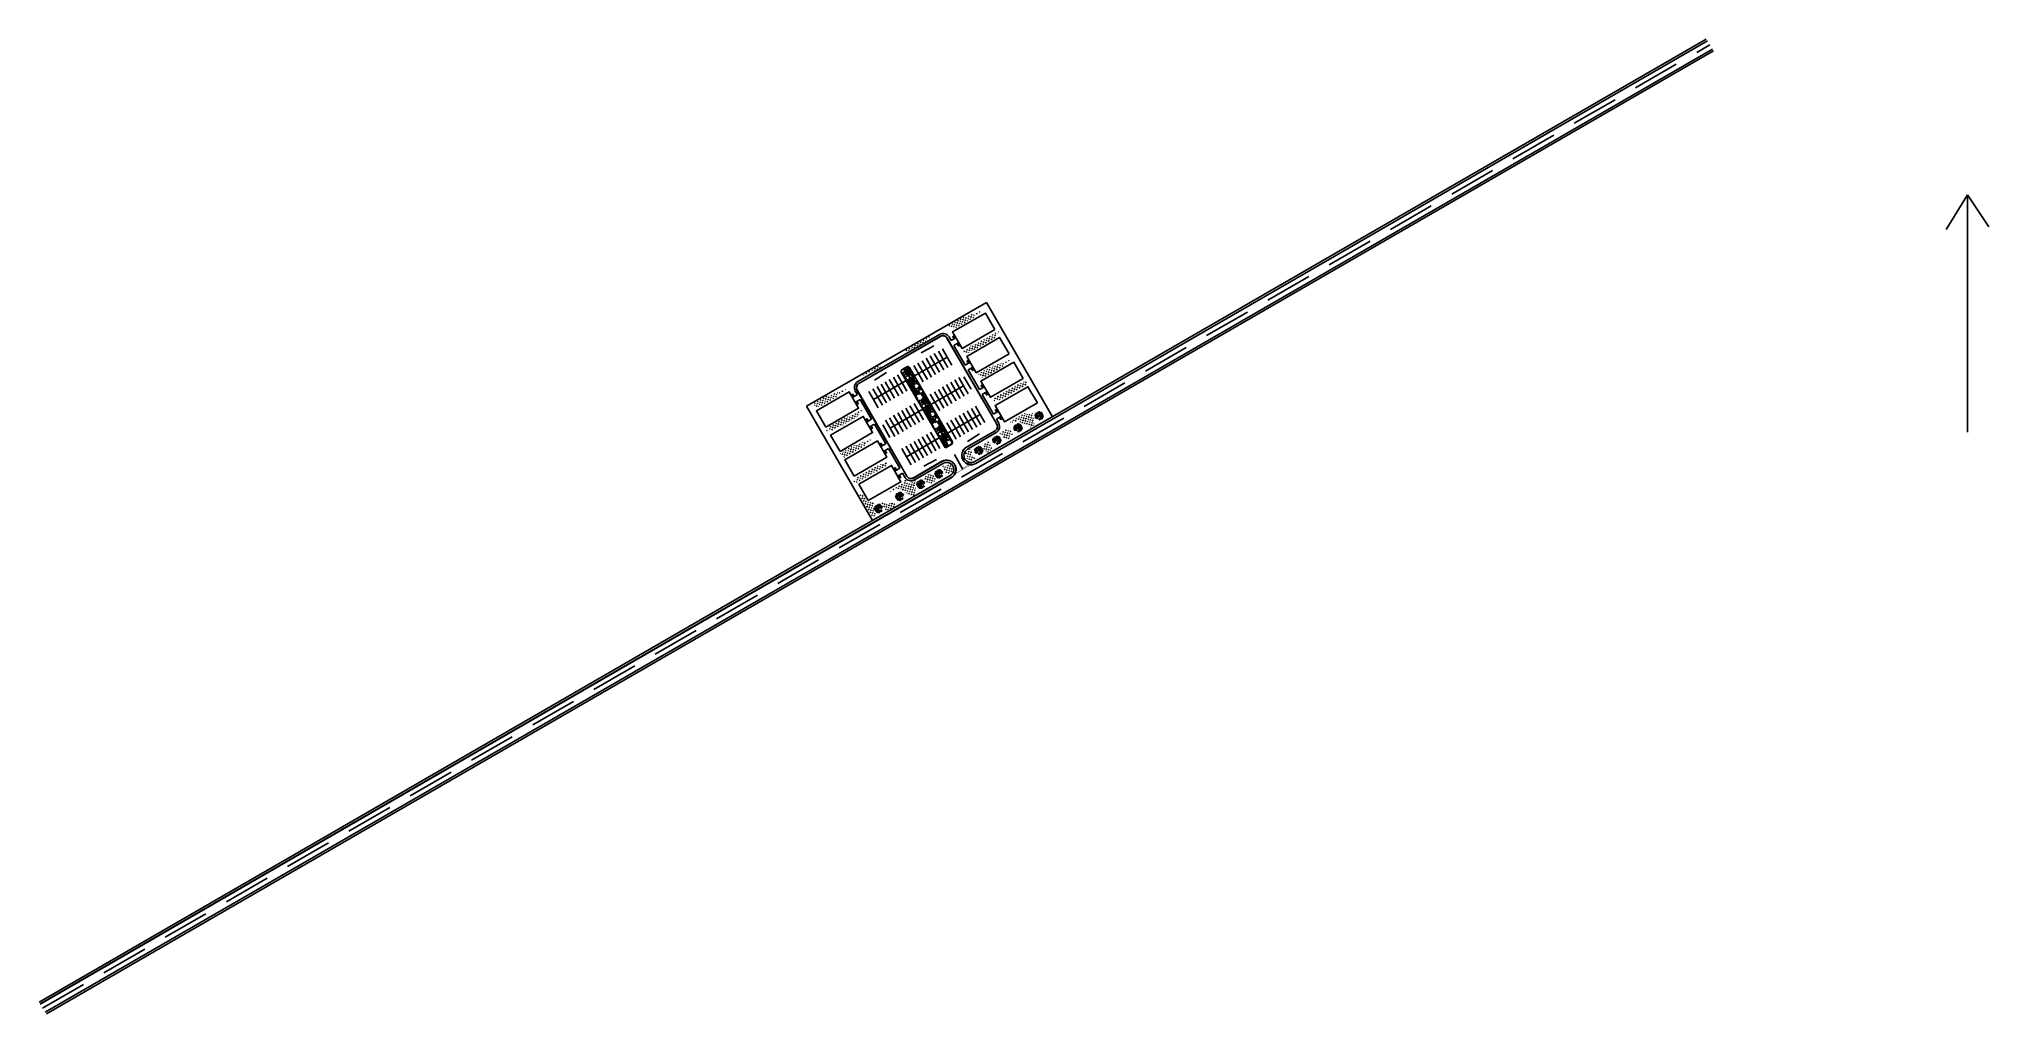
# Model space of a CAD drawing. Header units: metres. Extents: x 99558 to 100592, y 49739 to 50255.
import ezdxf

# ---------------------------------------------------------------- set-up
doc = ezdxf.new("R2010")
doc.units = ezdxf.units.M
doc.header["$MEASUREMENT"] = 0
doc.linetypes.add('DASHED2', pattern=[0.375, 0.25, -0.125])
for name, color, linetype in [('BuildingOutline', 160, 'Continuous'), ('Grass', 251, 'Continuous'), ('ParkingSpace', 252, 'Continuous'), ('RoadMarkings', 252, 'Continuous'), ('SiteBoundary', 10, 'Continuous'), ('Vegetation', 100, 'Continuous'), ('Walkway', 96, 'Continuous')]:
    doc.layers.add(name, color=color, linetype=linetype)
doc.styles.get("Standard").update_dxf_attribs({"font": 'arial.ttf'})
doc.dimstyles.new('BuildingStyle', dxfattribs={"dimtxt": 2.5, "dimasz": 2.5, "dimexe": 2.5, "dimexo": 0.0625, "dimgap": 2.5, "dimtad": 0, "dimtih": 1, "dimtoh": 1, "dimdec": 0, "dimzin": 0, "dimdsep": 46, "dimtxsty": 'Standard', "dimcen": 0.09, "dimadec": 0, "dimazin": 0, "dimtfac": 1, "dimtdec": 0, "dimtofl": 0, "dimtmove": 2, "dimatfit": 3, "dimfxl": 1, "dimtolj": 1, "dimtzin": 0, "dimarcsym": 0})
pattern_1 = [(30, (100000, 50000), (0.320272, 1.195272), [0.4375, -1.3125]), (120, (100000.2988, 49999.9199), (-1.195272, 0.320272), [0.4375, -1.3125])]

# ---------------------------------------------------------------- blocks, each defined once
blk = doc.blocks.new('ParkingSpaces')
at = {"layer": 'ParkingSpace'}
for points in [[(0, 5), (0, 10)], [(20, 5), (0, 5)], [(0, 5), (0, 0)], [(2.5, 5), (2.5, 10)], [(2.5, 5), (2.5, 0)], [(5, 5), (5, 10)], [(5, 5), (5, 0)], [(7.5, 5), (7.5, 10)], [(7.5, 5), (7.5, 0)], [(10, 5), (10, 10)], [(10, 5), (10, 0)], [(12.5, 5), (12.5, 10)], [(12.5, 5), (12.5, 0)], [(15, 5), (15, 10)], [(15, 5), (15, 0)], [(17.5, 5), (17.5, 10)], [(17.5, 5), (17.5, 0)]]:
    blk.add_lwpolyline(points, dxfattribs=at)
blk = doc.blocks.new('L', base_point=(1.37, 0.59))
for p, q in [((1.28, 0.65), (1.31, 0.68)), ((1.29, 0.6), (1.28, 0.65)), ((1.28, 0.57), (1.31, 0.59)), ((1.29, 0.52), (1.28, 0.57)), ((1.32, 0.59), (1.29, 0.6)), ((1.32, 0.51), (1.29, 0.52)), ((1.31, 0.68), (1.34, 0.62)), ((1.31, 0.59), (1.34, 0.54)), ((1.34, 0.62), (1.32, 0.59)), ((1.34, 0.54), (1.32, 0.51)), ((1.34, 0.49), (1.36, 0.55)), ((1.38, 0.48), (1.34, 0.49)), ((1.36, 0.55), (1.39, 0.55)), ((1.4, 0.53), (1.38, 0.48)), ((1.39, 0.55), (1.4, 0.53))]:
    blk.add_line(p, q)
blk = doc.blocks.new('TREE-11')
at = {"layer": 'Vegetation'}
for p, q in [((-29, 17), (-35, 21)), ((-29, 13), (-35, 18)), ((-11, 15), (-29, 17)), ((-12, 10), (-29, 13)), ((-2, 6), (-12, 10)), ((0, 9), (-11, 15)), ((0, 0), (-3, -10)), ((0, 0), (-2, 6)), ((4, 4), (0, 9)), ((4, 4), (15, 14)), ((7, -1), (14, 7)), ((14, 7), (19, 13)), ((15, 14), (19, 23)), ((19, 23), (22, 27)), ((19, 13), (22, 21)), ((22, 27), (25, 30)), ((22, 21), (28, 28)), ((25, 30), (27, 34)), ((28, 28), (33, 30)), ((-9, -14), (-14, -26)), ((-5, -16), (-10, -28)), ((-10, -28), (-7, -34)), ((-3, -10), (-9, -14)), ((1, -14), (-5, -16)), ((7, -1), (1, -14))]:
    blk.add_line(p, q, dxfattribs=at)
for p, xscale, yscale, zscale, rotation in [((-54, 16), 119.9999999999998, 119.9999999999998, 119.9999999999998, 347.8021081598379), ((-49, 36), 119.9999999999998, 119.9999999999998, 119.9999999999998, 347.8021081598379), ((-42, 18), 119.9999999999998, 119.9999999999998, 119.9999999999998, 347.8021081598379), ((-34, 39), 120, 120, 120, 295.0165150851705), ((-31, 20), 120, 120, 120, 295.0165150851705), ((-26, 58), 120, 120, 120, 295.0165150851705), ((-17, 51), 120, 120, 120, 295.0165150851705), ((-11, 28), 120, 120, 120, 295.0165150851705), ((-7, 46), 120, 120, 120, 295.0165150851705), ((9, 58), 119.9999999999999, 119.9999999999999, 119.9999999999999, 190.1248425347957), ((17, 39), 119.9999999999999, 119.9999999999999, 119.9999999999999, 190.1248425347957), ((26, 57), 119.9999999999999, 119.9999999999999, 119.9999999999999, 190.1248425347957), ((29, 32), 119.9999999999999, 119.9999999999999, 119.9999999999999, 190.1248425347957), ((33, 12), 119.9999999999999, 119.9999999999999, 119.9999999999999, 190.1248425347957), ((34, -10), 119.9999999999999, 119.9999999999999, 119.9999999999999, 190.1248425347957), ((36, 54), 119.9999999999999, 119.9999999999999, 119.9999999999999, 190.1248425347957), ((47, 24), 119.9999999999999, 119.9999999999999, 119.9999999999999, 190.1248425347957), ((50, -11), 119.9999999999999, 119.9999999999999, 119.9999999999999, 190.1248425347957), ((50, 47), 119.9999999999999, 119.9999999999999, 119.9999999999999, 190.1248425347957), ((52, 3), 119.9999999999999, 119.9999999999999, 119.9999999999999, 190.1248425347957), ((55, 31), 119.9999999999999, 119.9999999999999, 119.9999999999999, 190.1248425347957), ((65, 6), 119.9999999999999, 119.9999999999999, 119.9999999999999, 190.1248425347957), ((-15, -54), 119.9999999999998, 119.9999999999998, 119.9999999999998, 66.16076666471409), ((-1, -34), 119.9999999999998, 119.9999999999998, 119.9999999999998, 66.16076666471409), ((2, -45), 119.9999999999998, 119.9999999999998, 119.9999999999998, 66.16076666471409), ((22, -38), 119.9999999999998, 119.9999999999998, 119.9999999999998, 66.16076666471409), ((27, -51), 119.9999999999998, 119.9999999999998, 119.9999999999998, 66.16076666471409)]:
    blk.add_blockref('L', p, dxfattribs=dict(at, xscale=xscale, yscale=yscale, zscale=zscale, rotation=rotation))
at = {"layer": 'Vegetation', "xscale": 120, "yscale": 120, "zscale": 120}
for p in [(-52, -11), (-46, -33), (-39, -20), (-32, -43), (-31, -16), (-24, -39), (-15, -20), (-15, -40)]:
    blk.add_blockref('L', p, dxfattribs=at)
blk = doc.blocks.new('TREE-01')
blk.add_lwpolyline([(5, -68), (5, -68), (6, -68), (6, -68), (6, -69), (7, -69), (7, -69), (8, -69), (8, -69), (9, -69), (9, -69), (9, -69), (9, -69), (9, -69), (10, -69), (10, -69), (10, -69), (10, -69), (10, -69), (10, -69), (10, -69), (10, -69), (10, -69), (11, -69), (11, -69), (11, -69), (11, -69), (11, -69), (11, -69), (11, -69), (11, -69), (11, -69), (11, -69), (11, -69), (11, -69), (12, -69), (12, -69), (12, -69), (12, -69), (12, -69), (12, -69), (12, -68), (12, -68), (12, -68), (12, -68), (12, -68), (12, -68), (12, -68), (12, -68), (12, -68), (13, -68), (13, -68), (13, -68), (13, -68), (13, -68), (13, -68), (13, -68), (13, -68), (13, -68), (13, -68), (13, -68), (13, -68), (13, -68), (13, -68), (13, -68), (13, -68), (13, -68), (14, -68), (14, -68), (14, -68), (14, -68), (14, -68), (14, -68), (14, -68), (14, -68), (14, -68), (14, -68), (15, -68), (15, -68), (15, -67), (15, -67), (16, -67), (16, -67), (16, -67), (16, -67), (17, -67), (17, -67), (17, -67), (18, -67), (18, -67), (18, -67), (18, -67), (18, -67), (18, -67), (18, -67), (18, -67), (19, -67), (19, -67), (19, -67), (19, -67), (19, -67), (19, -67), (19, -67), (19, -67), (20, -67), (20, -67), (20, -67), (20, -67), (20, -67), (20, -67), (20, -67), (20, -67), (20, -67), (20, -67), (20, -67), (20, -67), (20, -67), (20, -67), (20, -67), (20, -67), (20, -67), (20, -66), (21, -66), (21, -66), (21, -66), (21, -66), (21, -66), (21, -66), (21, -66), (21, -66), (21, -66), (21, -66), (21, -66), (21, -66), (21, -66), (21, -66), (21, -66), (21, -66), (21, -66), (21, -66), (21, -66), (21, -66), (21, -66), (21, -66), (21, -66), (21, -66), (21, -66), (21, -66), (21, -66), (21, -66), (22, -66), (22, -66), (22, -66), (22, -66), (22, -66), (22, -66), (22, -66), (22, -66), (22, -65), (22, -65), (22, -65), (22, -65), (22, -65), (22, -65), (22, -65), (23, -65), (23, -65), (23, -65), (23, -65), (23, -65), (23, -65), (23, -64), (23, -64), (23, -64), (23, -64), (23, -64), (23, -64), (23, -64), (23, -64), (23, -64), (23, -64), (24, -64), (24, -64), (24, -64), (24, -64), (24, -64), (24, -64), (24, -64), (24, -64), (24, -64), (24, -64), (24, -64), (24, -64), (25, -64), (25, -64), (25, -64), (25, -64), (25, -64), (25, -63), (25, -63), (25, -63), (25, -63), (25, -63), (26, -63), (26, -63), (26, -63), (26, -63), (26, -63), (26, -63), (26, -63), (26, -63), (26, -63), (27, -63), (27, -63), (27, -63), (27, -63), (27, -63), (27, -63), (27, -63), (27, -63), (27, -63), (27, -62), (27, -62), (27, -62), (27, -62), (27, -62), (26, -62), (26, -61), (26, -61), (26, -61), (26, -61), (26, -60), (26, -60), (26, -60), (26, -60), (26, -60), (26, -60), (26, -60), (26, -59), (26, -59), (26, -59), (26, -59), (26, -59), (26, -59), (26, -59), (26, -59), (26, -59), (26, -59), (26, -59), (26, -59), (26, -59), (26, -59), (26, -59), (26, -59), (26, -59), (26, -59), (26, -59), (26, -58), (26, -58), (25, -58), (25, -58), (25, -58), (25, -58), (25, -58), (25, -58), (25, -57), (25, -57), (25, -57), (25, -57), (25, -56), (25, -56), (25, -56), (25, -56), (25, -55), (25, -55), (25, -55), (25, -55), (25, -55), (25, -55), (24, -55), (24, -55), (24, -54), (24, -54), (24, -54), (24, -54), (24, -54), (24, -54), (24, -54), (24, -54), (24, -54), (24, -54), (24, -54), (24, -54), (24, -54), (24, -53), (24, -53), (24, -53), (24, -53), (24, -53), (23, -53), (23, -53), (23, -53), (23, -53), (23, -53), (23, -53), (23, -53), (23, -53), (23, -53), (23, -53), (23, -53), (23, -53), (23, -53), (23, -53), (23, -53), (23, -53), (23, -53), (23, -52), (23, -52), (23, -52), (23, -52), (23, -52), (23, -52), (23, -52), (23, -52), (23, -52), (23, -52), (23, -51), (23, -51), (23, -51), (22, -51), (22, -51), (22, -51), (22, -51), (22, -51), (22, -51), (22, -51), (22, -51), (22, -51), (22, -51), (22, -51), (22, -51), (22, -51), (22, -50), (22, -50), (22, -50), (22, -50), (22, -50), (22, -50), (22, -50), (22, -50), (22, -50), (22, -50), (22, -50), (22, -49), (22, -49), (22, -49), (22, -49), (22, -49), (22, -48), (22, -48), (22, -48), (22, -48), (22, -48), (22, -48), (22, -48), (22, -48), (22, -48), (23, -48), (23, -48), (23, -48), (23, -48), (23, -48), (23, -48), (23, -48), (23, -48), (23, -48), (23, -49), (23, -49), (23, -49), (23, -49), (23, -49), (23, -49), (23, -49), (23, -49), (23, -49), (23, -49), (23, -50), (23, -50), (23, -50), (23, -50), (24, -50), (24, -50), (24, -50), (24, -50), (24, -50), (24, -51), (24, -51), (24, -51), (24, -51), (24, -51), (24, -51), (24, -51), (24, -51), (24, -51), (24, -51), (24, -51), (24, -51), (24, -51), (24, -51), (24, -51), (25, -51), (25, -51), (25, -51), (25, -51), (25, -51), (25, -51), (25, -51), (25, -51), (25, -51), (25, -52), (25, -52), (25, -52), (25, -52), (25, -52), (25, -52), (25, -52), (25, -52), (26, -52), (26, -52), (26, -52), (26, -52), (26, -52), (26, -52), (27, -52), (27, -52), (27, -52), (27, -52), (27, -52), (28, -53), (28, -53), (28, -53), (28, -53), (28, -53), (29, -53), (29, -53), (29, -53), (29, -53), (29, -53), (29, -53), (29, -53), (29, -53), (29, -53), (29, -53), (29, -53), (29, -53), (29, -53), (29, -53), (29, -53), (29, -53), (29, -53), (29, -53), (29, -53), (30, -53), (30, -53), (30, -53), (30, -53), (30, -53), (30, -53), (30, -53), (30, -53), (30, -53), (30, -53), (30, -54), (30, -54), (30, -54), (30, -54), (30, -54), (30, -54), (30, -54), (30, -54), (30, -54), (30, -54), (30, -54), (30, -54), (30, -54), (30, -54), (30, -54), (30, -54), (30, -54), (30, -54), (30, -55), (30, -55), (30, -55), (30, -55), (30, -55), (30, -55), (31, -55), (31, -55), (31, -55), (31, -55), (31, -55), (31, -55), (31, -55), (31, -55), (31, -55), (31, -55), (31, -56), (31, -56), (31, -56), (31, -56), (31, -56), (31, -56), (31, -56), (31, -56), (31, -56), (31, -56), (31, -56), (31, -56), (31, -56), (31, -56), (31, -56), (31, -56), (31, -56), (32, -56), (32, -56), (32, -56), (32, -56), (32, -56), (32, -56), (32, -56), (32, -56), (32, -56), (32, -56), (33, -56), (33, -57), (33, -57), (33, -57), (33, -57), (33, -57), (33, -57), (33, -57), (33, -57), (33, -57), (33, -57), (33, -57), (33, -57), (33, -57), (34, -57), (34, -57), (34, -57), (34, -57), (34, -57), (34, -57), (35, -57), (35, -57), (35, -57), (35, -57), (35, -57), (36, -57), (36, -57), (36, -57), (36, -57), (36, -57), (36, -57), (36, -57), (36, -57), (36, -57), (36, -57), (37, -57), (37, -57), (37, -57), (37, -57), (37, -57), (37, -57), (37, -57), (37, -57), (37, -57), (37, -57), (37, -57), (37, -57), (37, -57), (37, -57), (37, -57), (37, -57), (37, -57), (37, -57), (37, -57), (37, -57), (37, -57), (38, -57), (38, -57), (38, -57), (38, -57), (38, -57), (38, -57), (38, -57), (39, -57), (39, -57), (39, -57), (39, -57), (39, -57), (40, -57), (40, -56), (40, -56), (40, -56), (40, -56), (40, -56), (40, -56), (40, -56), (40, -56), (40, -56), (40, -56), (40, -56), (40, -56), (40, -56), (40, -56), (40, -56), (41, -56), (41, -56), (41, -56), (41, -56), (41, -56), (41, -56), (41, -56), (41, -56), (41, -56), (41, -56), (41, -56), (41, -56), (41, -56), (41, -56), (41, -56), (41, -56), (41, -56), (41, -56), (41, -56), (41, -56), (42, -56), (42, -55), (42, -55), (42, -55), (42, -55), (42, -55), (42, -55), (42, -55), (42, -55), (42, -55), (42, -55), (42, -55), (42, -55), (42, -55), (42, -55), (42, -55), (42, -55), (42, -55), (42, -55), (43, -55), (43, -55), (43, -55), (43, -55), (43, -55), (43, -55), (43, -55), (43, -55), (43, -55), (43, -55), (43, -55), (43, -55), (43, -55), (44, -55), (44, -55), (44, -55), (44, -55), (44, -54), (44, -54), (44, -54), (44, -54), (44, -54), (44, -54), (44, -54), (44, -54), (44, -54), (44, -54), (44, -54), (44, -54), (44, -54), (44, -54), (44, -54), (44, -54), (45, -54), (45, -54), (45, -54), (45, -54), (45, -54), (45, -54), (45, -54), (45, -54), (45, -54), (45, -54), (45, -54), (45, -54), (45, -54), (45, -54), (45, -53), (45, -53), (45, -53), (45, -53), (45, -53), (45, -53), (45, -53), (45, -53), (45, -53), (45, -53), (45, -53), (45, -53), (45, -53), (45, -53), (46, -53), (46, -53), (46, -53), (46, -53), (46, -53), (46, -53), (46, -53), (46, -53), (46, -53), (46, -53), (46, -53), (46, -53), (46, -53), (46, -53), (46, -53), (46, -53), (47, -53), (47, -53), (47, -53), (47, -53), (47, -53), (48, -53), (48, -52), (48, -52), (48, -52), (49, -52), (49, -52), (49, -52), (49, -52), (49, -52), (49, -52), (50, -52), (50, -52), (50, -52), (50, -52), (50, -52), (50, -52), (50, -52), (50, -52), (50, -52), (51, -52), (51, -52), (51, -52), (51, -52), (51, -51), (51, -51), (51, -51), (51, -51), (51, -51), (51, -51), (51, -51), (51, -51), (51, -51), (51, -51), (51, -51), (51, -51), (52, -51), (52, -51), (52, -51), (52, -51), (52, -51), (52, -51), (52, -51), (52, -51), (52, -51), (52, -51), (52, -51), (52, -51), (52, -51), (52, -51), (52, -50), (52, -50), (52, -50), (52, -50), (52, -50), (52, -50), (52, -50), (52, -50), (52, -50), (52, -50), (52, -50), (52, -50), (52, -50), (52, -50), (52, -50), (52, -50), (52, -50), (52, -50), (52, -50), (52, -50), (53, -49), (53, -49), (53, -49), (53, -49), (53, -49), (53, -49), (53, -49), (53, -49), (53, -49), (53, -49), (53, -49), (53, -49), (53, -48), (53, -48), (53, -48), (53, -48), (53, -48), (53, -48), (53, -48), (53, -48), (53, -48), (53, -48), (53, -48), (53, -48), (53, -48), (53, -48), (53, -48), (53, -47), (53, -47), (53, -47), (53, -47), (53, -47), (53, -46), (53, -46), (53, -46), (53, -46), (53, -46), (53, -46), (54, -46), (54, -45), (54, -45), (54, -45), (54, -45), (54, -45), (54, -45), (54, -45), (54, -45), (54, -45), (54, -45), (54, -45), (54, -45), (54, -45), (54, -45), (54, -45), (54, -45), (54, -45), (54, -45), (55, -45), (55, -45), (55, -44), (55, -44), (55, -44), (55, -44), (55, -44), (55, -44), (55, -44), (55, -44), (55, -44), (55, -44), (55, -44), (55, -44), (56, -44), (56, -44), (56, -44), (56, -44), (56, -44), (56, -44), (56, -44), (56, -44), (56, -44), (56, -43), (56, -43), (56, -43), (56, -43), (56, -43), (56, -43), (56, -43), (56, -43), (56, -43), (56, -43), (56, -43), (56, -43), (56, -43), (56, -43), (56, -43), (56, -43), (56, -43), (56, -43), (56, -43), (56, -43), (56, -43), (56, -43), (56, -43), (56, -42), (56, -42), (57, -42), (57, -42), (57, -42), (57, -42), (57, -42), (57, -42), (57, -42), (57, -41), (57, -41), (57, -41), (57, -40), (57, -40), (57, -39), (57, -39), (57, -38), (57, -38), (57, -38), (57, -37), (57, -37), (57, -37), (57, -37), (57, -37), (57, -37), (57, -37), (57, -37), (57, -37), (57, -36), (57, -36), (57, -36), (57, -36), (57, -36), (57, -36), (57, -36), (57, -36), (58, -36), (58, -36), (58, -36), (58, -36), (58, -36), (58, -36), (58, -36), (58, -35), (58, -35), (58, -35), (58, -35), (58, -35), (58, -35), (58, -35), (58, -35), (58, -35), (58, -35), (58, -35), (58, -35), (58, -35), (58, -35), (59, -35), (59, -35), (59, -35), (59, -35), (59, -35), (59, -35), (59, -35), (59, -35), (59, -35), (59, -35), (59, -35), (59, -34), (59, -34), (59, -34), (59, -34), (59, -34), (59, -34), (59, -34), (59, -34), (59, -34), (59, -34), (59, -34), (59, -34), (59, -34), (59, -34), (59, -34), (59, -34), (59, -34), (59, -34), (59, -34), (60, -34), (60, -34), (60, -34), (60, -34), (60, -34), (60, -34), (60, -34), (60, -34), (60, -34), (60, -33), (60, -33), (60, -33), (60, -33), (60, -33), (60, -33), (60, -33), (60, -33), (60, -33), (60, -33), (60, -33), (60, -33), (60, -33), (60, -33), (60, -33), (61, -33), (61, -34), (61, -34), (61, -34), (61, -34), (61, -34), (61, -34), (61, -34), (61, -34), (62, -34), (62, -34), (62, -34), (62, -34), (62, -34), (62, -34), (62, -34), (62, -34), (62, -33), (62, -33), (62, -33), (62, -33), (62, -33), (62, -33), (62, -33), (62, -33), (62, -33), (62, -33), (62, -33), (62, -33), (62, -33), (62, -33), (62, -33), (62, -33), (62, -32), (63, -32), (63, -32), (63, -32), (63, -32), (63, -32), (63, -32), (63, -32), (63, -32), (63, -32), (63, -32), (63, -32), (63, -32), (63, -32), (63, -32), (63, -32), (63, -32), (63, -32), (63, -32), (63, -32), (63, -32), (63, -32), (63, -32), (63, -32), (63, -31), (63, -31), (63, -31), (63, -31), (63, -31), (63, -31), (63, -31), (64, -31), (64, -31), (64, -31), (64, -31), (64, -31), (64, -31), (64, -31), (64, -31), (64, -31), (64, -31), (64, -31), (64, -31), (64, -30), (64, -30), (64, -30), (64, -30), (64, -30), (64, -30), (64, -30), (64, -30), (65, -30), (65, -30), (65, -30), (65, -30), (65, -30), (65, -30), (65, -29), (65, -29), (65, -29), (65, -29), (65, -29), (65, -29), (65, -29), (65, -29), (65, -29), (65, -29), (65, -29), (65, -29), (65, -29), (65, -29), (65, -29), (65, -29), (65, -29), (65, -29), (65, -29), (65, -29), (65, -28), (65, -28), (65, -28), (66, -28), (66, -28), (66, -28), (66, -28), (66, -28), (66, -28), (66, -28), (66, -28), (66, -28), (66, -28), (66, -28), (66, -28), (66, -28), (66, -28), (66, -28), (66, -28), (66, -28), (66, -28), (66, -28), (66, -28), (66, -28), (66, -28), (66, -28), (66, -28), (66, -27), (66, -27), (66, -27), (66, -27), (66, -27), (66, -27), (66, -27), (66, -27), (67, -27), (67, -27), (67, -27), (67, -27), (67, -27), (67, -27), (67, -27), (67, -27), (67, -26), (67, -26), (67, -26), (67, -26), (67, -26), (67, -26), (67, -26), (67, -26), (68, -26), (68, -26), (68, -26), (68, -26), (68, -26), (68, -26), (68, -26), (68, -26), (68, -26), (68, -26), (68, -26), (68, -26), (68, -26), (68, -26), (68, -26), (68, -26), (68, -26), (68, -26), (68, -26), (68, -26), (68, -26), (68, -26), (68, -26), (68, -26), (68, -25), (68, -25), (68, -25), (68, -25), (68, -25), (68, -25), (68, -25), (68, -25), (68, -25), (68, -25), (68, -25), (69, -25), (69, -25), (69, -25), (69, -25), (69, -25), (69, -24), (69, -24), (69, -24), (69, -24), (69, -24), (69, -23), (69, -23), (69, -23), (69, -22), (69, -22), (69, -22), (69, -22), (69, -21), (69, -21), (69, -21), (69, -21), (69, -21), (69, -21), (69, -21), (69, -21), (68, -21), (68, -21), (68, -21), (68, -21), (68, -21), (68, -21), (68, -21), (68, -21), (68, -20), (68, -20), (68, -20), (68, -20), (68, -20), (68, -20), (68, -20), (68, -20), (68, -20), (68, -20), (68, -20), (68, -20), (67, -20), (67, -20), (67, -20), (67, -20), (67, -20), (67, -20), (67, -20), (67, -20), (67, -20), (67, -20), (67, -20), (67, -20), (67, -20), (67, -20), (67, -20), (67, -20), (67, -20), (66, -19), (66, -19), (66, -19), (66, -19), (66, -19), (66, -19), (66, -19), (66, -19), (65, -19), (65, -19), (65, -19), (65, -19), (64, -19), (64, -19), (64, -19), (63, -18), (63, -18), (63, -18), (63, -18), (63, -18), (62, -18), (62, -18), (62, -18), (62, -18), (62, -18), (62, -18), (62, -18), (62, -18), (62, -18), (62, -18), (62, -18), (62, -18), (62, -18), (62, -18), (62, -18), (62, -18), (62, -17), (62, -17), (62, -17), (62, -17), (62, -17), (62, -17), (62, -17), (62, -17), (62, -17), (62, -17), (62, -17), (62, -17), (62, -17), (62, -17), (62, -17), (62, -17), (62, -17), (62, -17), (62, -17), (63, -17), (63, -17), (63, -17), (63, -17), (64, -17), (64, -17), (64, -17), (65, -17), (65, -17), (65, -17), (66, -17), (66, -17), (66, -16), (66, -16), (66, -16), (66, -16), (66, -16), (66, -16), (67, -16), (67, -16), (67, -16), (67, -16), (67, -16), (67, -16), (67, -16), (67, -16), (68, -16), (68, -16), (68, -16), (68, -16), (68, -16), (69, -16), (69, -16), (69, -16), (69, -16), (70, -16), (70, -16), (70, -16), (70, -16), (70, -16), (70, -16), (70, -16), (70, -16), (70, -16), (70, -16), (70, -16), (70, -16), (70, -16), (70, -16), (71, -15), (71, -15), (71, -15), (71, -15), (71, -15), (71, -15), (71, -15), (71, -15), (71, -15), (71, -15), (71, -15), (71, -15), (71, -15), (71, -15), (71, -15), (71, -15), (71, -15), (71, -15), (71, -15), (71, -15), (71, -15), (71, -15), (71, -15), (71, -15), (71, -15), (71, -14), (71, -14), (71, -14), (71, -14), (71, -14), (71, -14), (71, -14), (71, -14), (71, -14), (71, -13), (71, -13), (71, -13), (71, -13), (72, -13), (72, -13), (72, -13), (72, -13), (72, -13), (72, -13), (72, -13), (72, -13), (72, -12), (72, -12), (72, -12), (72, -12), (72, -12), (72, -12), (72, -12), (72, -12), (72, -11), (72, -11), (72, -11), (72, -11), (72, -11), (72, -11), (72, -11), (72, -10), (72, -10), (72, -10), (72, -9), (72, -9), (72, -8), (72, -8), (72, -7), (72, -6), (72, -5), (72, -5), (73, -4), (73, -3), (73, -3), (73, -3), (73, -2), (73, -2), (73, -2), (73, -2), (73, -2), (73, -2), (73, -1), (73, -1), (73, -1), (73, -1), (73, -1), (73, -1), (73, -1), (73, 0), (73, 0), (73, 0), (73, 0), (73, 0), (73, 0), (73, 0), (73, 0), (73, 0), (73, 0), (73, 0), (73, 1), (73, 1), (74, 1), (74, 1), (74, 1), (74, 1), (74, 1), (74, 1), (74, 1), (74, 1), (74, 1), (74, 1), (74, 1), (74, 1), (74, 2), (74, 2), (74, 2), (74, 2), (74, 2), (74, 2), (74, 3), (74, 3), (74, 4), (74, 4), (74, 5), (74, 5), (74, 6), (74, 7), (74, 7), (74, 8), (74, 8), (74, 8), (74, 8), (74, 9), (74, 9), (74, 9), (74, 9), (74, 9), (74, 9), (74, 9), (74, 9), (74, 9), (74, 9), (74, 9), (74, 9), (74, 9), (74, 10), (74, 10), (74, 10), (73, 10), (73, 10), (73, 10), (73, 10), (73, 10), (73, 10), (73, 10), (73, 10), (73, 10), (73, 10), (73, 10), (73, 11), (73, 11), (73, 11), (73, 11), (73, 11), (73, 11), (73, 11), (73, 11), (73, 11), (73, 11), (73, 11), (73, 11), (73, 11), (73, 11), (73, 11), (73, 11), (73, 11), (73, 11), (73, 11), (72, 11), (72, 12), (72, 12), (72, 12), (72, 12), (72, 12), (72, 12), (72, 12), (72, 12), (72, 12), (72, 12), (72, 12), (72, 12), (72, 12), (72, 12), (72, 12), (72, 12), (72, 12), (72, 12), (72, 12), (72, 12), (72, 12), (72, 12), (72, 12), (72, 12), (72, 12), (71, 12), (71, 12), (71, 12), (71, 12), (71, 13), (71, 13), (71, 13), (71, 13), (70, 13), (70, 13), (70, 13), (70, 13), (70, 13), (70, 13), (70, 13), (69, 13), (69, 13), (69, 13), (69, 13), (68, 13), (68, 13), (67, 13), (67, 13), (66, 13), (66, 13), (65, 13), (64, 13), (64, 13), (63, 13), (63, 13), (63, 13), (63, 13), (62, 13), (62, 13), (62, 13), (62, 13), (62, 13), (62, 13), (62, 13), (62, 13), (62, 13), (62, 13), (62, 13), (62, 13), (62, 13), (62, 12), (62, 12), (62, 12), (62, 12), (62, 12), (62, 12), (62, 12), (62, 12), (62, 12), (62, 12), (61, 12), (61, 12), (61, 12), (61, 12), (61, 12), (61, 12), (61, 12), (61, 12), (61, 12), (61, 12), (61, 12), (61, 12), (61, 12), (61, 12), (61, 12), (61, 12), (61, 12), (61, 12), (61, 12), (61, 12), (61, 12), (61, 12), (61, 12), (61, 12), (61, 12), (61, 12), (61, 12), (61, 11), (60, 11), (60, 11), (60, 11), (60, 11), (60, 11), (60, 11), (60, 11), (60, 11), (60, 11), (60, 11), (60, 11), (59, 11), (59, 11), (59, 11), (59, 11), (59, 11), (59, 11), (59, 11), (59, 10), (59, 10), (59, 10), (58, 10), (58, 10), (58, 10), (58, 10), (58, 10), (58, 10), (58, 10), (58, 10), (58, 10), (58, 10), (58, 10), (58, 9), (58, 9), (58, 9), (58, 9), (58, 9), (57, 9), (57, 9), (57, 9), (57, 9), (57, 9), (57, 9), (57, 9), (57, 9), (57, 9), (57, 9), (57, 9), (57, 9), (57, 9), (57, 9), (57, 9), (57, 9), (57, 9), (57, 9), (57, 9), (57, 9), (57, 9), (57, 9), (57, 9), (57, 9), (57, 9), (57, 9), (57, 9), (56, 9), (56, 9), (56, 9), (56, 9), (56, 9), (56, 9), (56, 9), (56, 9), (56, 9), (56, 9), (56, 10), (56, 10), (56, 11), (56, 11), (56, 12), (56, 12), (56, 13), (56, 13), (56, 13), (56, 13), (56, 14), (56, 14), (56, 14), (56, 14), (56, 14), (56, 14), (56, 14), (56, 14), (56, 14), (56, 14), (56, 14), (56, 14), (56, 14), (57, 14), (57, 14), (57, 14), (57, 14), (57, 14), (57, 14), (57, 14), (57, 15), (57, 15), (57, 15), (57, 15), (57, 15), (57, 15), (57, 15), (57, 15), (58, 15), (58, 15), (58, 15), (59, 15), (59, 15), (59, 15), (60, 15), (60, 15), (61, 15), (61, 15), (61, 15), (61, 15), (62, 15), (62, 15), (62, 15), (62, 15), (62, 15), (63, 15), (63, 15), (63, 15), (64, 15), (64, 15), (64, 15), (65, 15), (65, 15), (66, 16), (66, 16), (66, 16), (66, 16), (66, 16), (67, 16), (67, 16), (67, 16), (67, 16), (67, 16), (67, 16), (67, 16), (67, 16), (67, 16), (67, 16), (67, 17), (67, 17), (67, 17), (67, 17), (67, 17), (67, 17), (67, 17), (68, 17), (68, 17), (68, 17), (68, 17), (68, 17), (68, 17), (68, 18), (68, 18), (68, 18), (68, 18), (68, 18), (68, 18), (68, 18), (68, 18), (68, 18), (68, 18), (68, 18), (68, 18), (68, 18), (68, 18), (68, 18), (68, 18), (68, 18), (68, 18), (68, 18), (68, 19), (68, 19), (68, 19), (68, 19), (68, 19), (68, 19), (68, 19), (68, 19), (68, 19), (68, 20), (68, 20), (68, 20), (68, 20), (68, 21), (68, 21), (68, 21), (69, 22), (69, 22), (69, 22), (69, 22), (69, 23), (69, 23), (69, 23), (69, 23), (69, 23), (69, 23), (69, 24), (69, 24), (69, 24), (69, 25), (69, 25), (69, 25), (69, 25), (69, 26), (69, 26), (69, 26), (69, 26), (69, 26), (69, 27), (69, 27), (69, 27), (69, 27), (69, 27), (69, 28), (69, 28), (69, 28), (69, 29), (69, 29), (69, 29), (69, 30), (69, 30), (69, 30), (69, 30), (69, 30), (69, 30), (69, 30), (69, 31), (69, 31), (69, 31), (69, 31), (69, 31), (69, 31), (69, 31), (69, 31), (69, 31), (69, 31), (69, 31), (69, 31), (69, 31), (69, 31), (69, 31), (69, 31), (69, 31), (68, 31), (68, 31), (68, 31), (68, 32), (68, 32), (68, 32), (68, 32), (68, 32), (68, 32), (68, 32), (68, 32), (68, 32), (68, 32), (68, 32), (68, 32), (68, 32), (68, 33), (68, 33), (68, 33), (68, 33), (67, 33), (67, 33), (67, 33), (67, 33), (67, 33), (67, 33), (67, 33), (67, 33), (67, 33), (67, 33), (67, 33), (67, 33), (67, 33), (67, 33), (67, 33), (67, 33), (67, 33), (67, 33), (67, 33), (67, 33), (67, 33), (67, 33), (67, 34), (67, 34), (67, 34), (67, 34), (67, 34), (67, 34), (67, 34), (67, 34), (67, 34), (67, 34), (67, 34), (67, 34), (67, 34), (66, 34), (66, 34), (66, 34), (66, 34), (66, 34), (66, 35), (66, 35), (66, 35), (66, 35), (66, 35), (66, 35), (66, 35), (66, 35), (65, 35), (65, 35), (65, 35), (65, 35), (65, 35), (65, 35), (65, 35), (65, 36), (65, 36), (65, 36), (65, 36), (65, 36), (65, 36), (65, 36), (65, 36), (65, 36), (65, 36), (65, 36), (65, 36), (65, 36), (64, 36), (64, 36), (64, 36), (64, 36), (64, 36), (64, 36), (64, 36), (64, 37), (64, 37), (64, 37), (64, 37), (64, 37), (64, 37), (64, 37), (64, 37), (64, 37), (64, 37), (64, 37), (64, 37), (64, 37), (63, 37), (63, 37), (63, 37), (63, 37), (63, 37), (63, 37), (63, 37), (63, 37), (63, 37), (63, 37), (63, 37), (63, 37), (63, 37), (63, 37), (63, 37), (63, 38), (63, 38), (63, 38), (63, 38), (63, 38), (63, 38), (63, 38), (63, 38), (63, 38), (63, 38), (63, 38), (63, 38), (63, 38), (63, 38), (63, 38), (63, 39), (63, 39), (63, 39), (63, 39), (63, 39), (63, 39), (63, 39), (63, 39), (62, 39), (62, 39), (62, 39), (62, 39), (62, 39), (62, 40), (62, 40), (62, 40), (62, 40), (62, 40), (62, 40), (62, 40), (62, 40), (62, 40), (62, 41), (62, 41), (62, 41), (62, 41), (62, 41), (62, 41), (62, 41), (62, 41), (62, 41), (62, 41), (62, 41), (62, 41), (62, 41), (62, 41), (62, 41), (62, 41), (62, 41), (62, 41), (62, 41), (62, 41), (62, 42), (62, 42), (62, 42), (62, 42), (62, 42), (62, 42), (62, 42), (62, 42), (62, 42), (62, 42), (62, 43), (62, 43), (62, 43), (62, 43), (62, 43), (62, 43), (62, 43), (62, 43), (62, 43), (62, 44), (62, 44), (62, 44), (62, 44), (62, 44), (62, 44), (62, 44), (62, 44), (62, 44), (62, 44), (62, 45), (62, 45), (62, 45), (62, 45), (62, 45), (62, 46), (62, 46), (62, 46), (62, 46), (62, 46), (62, 46), (62, 46), (62, 46), (62, 46), (62, 47), (62, 47), (62, 47), (62, 47), (62, 47), (62, 47), (62, 47), (62, 47), (62, 47), (62, 47), (62, 47), (62, 47), (62, 48), (62, 48), (62, 48), (62, 48), (62, 48), (62, 48), (62, 48), (62, 48), (62, 48), (61, 48), (61, 48), (61, 48), (61, 48), (61, 48), (61, 48), (61, 49), (61, 49), (61, 49), (61, 49), (61, 49), (61, 49), (61, 49), (61, 49), (61, 49), (61, 49), (61, 49), (61, 49), (61, 49), (61, 49), (61, 49), (61, 49), (60, 49), (60, 49), (60, 49), (60, 49), (60, 49), (60, 49), (60, 49), (60, 49), (60, 49), (60, 49), (60, 49), (60, 49), (60, 49), (60, 49), (60, 49), (60, 49), (60, 49), (59, 49), (59, 49), (59, 49), (59, 49), (59, 49), (59, 49), (59, 49), (59, 50), (59, 50), (59, 50), (59, 50), (59, 50), (59, 50), (59, 50), (59, 50), (59, 50), (59, 50), (59, 50), (59, 50), (59, 50), (58, 50), (58, 50), (58, 50), (58, 50), (58, 50), (58, 50), (58, 50), (58, 50), (58, 50), (58, 51), (58, 51), (57, 51), (57, 51), (57, 51), (57, 51), (57, 51), (57, 51), (57, 51), (57, 51), (57, 51), (57, 51), (57, 51), (57, 51), (57, 51), (56, 51), (56, 51), (56, 51), (56, 51), (56, 51), (56, 51), (56, 51), (56, 51), (56, 51), (56, 51), (56, 51), (56, 51), (56, 52), (56, 52), (56, 52), (56, 52), (56, 52), (56, 52), (56, 52), (56, 52), (56, 52), (55, 52), (55, 52), (55, 52), (55, 52), (55, 52), (55, 52), (55, 52), (55, 52), (55, 52), (55, 52), (55, 52), (55, 52), (55, 52), (55, 52), (54, 52), (54, 52), (54, 52), (54, 52), (54, 52), (54, 52), (53, 52), (53, 52), (53, 52), (53, 52), (53, 52), (53, 52), (53, 52), (53, 52), (53, 53), (53, 53), (53, 53), (53, 53), (53, 53), (53, 53), (53, 53), (53, 53), (52, 53), (52, 53), (52, 53), (52, 53), (52, 53), (52, 53), (52, 53), (52, 53), (52, 53), (52, 53), (52, 53), (51, 53), (51, 53), (51, 53), (51, 53), (51, 53), (51, 53), (51, 53), (51, 53), (51, 53), (50, 53), (50, 53), (50, 53), (50, 53), (50, 53), (50, 53), (50, 53), (50, 53), (50, 53), (50, 53), (50, 53), (50, 53), (50, 53), (50, 53), (50, 54), (50, 54), (50, 54), (50, 54), (50, 54), (50, 54), (50, 54), (50, 54), (50, 54), (50, 54), (49, 54), (49, 54), (49, 54), (49, 54), (49, 55), (49, 55), (49, 55), (49, 55), (49, 55), (49, 55), (49, 55), (49, 55), (49, 55), (49, 55), (49, 55), (49, 55), (49, 55), (49, 55), (49, 55), (49, 55), (49, 56), (49, 56), (49, 56), (49, 56), (48, 56), (48, 56), (48, 56), (48, 57), (48, 57), (48, 57), (48, 57), (48, 57), (48, 57), (48, 57), (48, 57), (48, 57), (48, 57), (48, 57), (48, 57), (48, 58), (48, 58), (48, 58), (48, 58), (48, 58), (48, 58), (48, 58), (48, 58), (48, 58), (48, 58), (48, 58), (48, 58), (48, 58), (48, 59), (48, 59), (48, 59), (47, 59), (47, 59), (47, 59), (47, 59), (47, 59), (47, 59), (47, 59), (47, 59), (47, 59), (47, 59), (47, 59), (47, 60), (47, 60), (47, 60), (47, 60), (47, 60), (47, 60), (47, 60), (47, 60), (47, 60), (47, 60), (47, 60), (47, 60), (47, 60), (47, 60), (47, 60), (47, 60), (47, 61), (47, 61), (47, 61), (47, 61), (47, 61), (47, 61), (47, 61), (47, 61), (47, 61), (47, 61), (47, 61), (46, 61), (46, 61), (46, 61), (46, 61), (46, 61), (46, 62), (46, 62), (46, 62), (46, 62), (46, 62), (46, 62), (46, 62), (46, 62), (46, 62), (46, 62), (46, 62), (46, 62), (46, 62), (46, 62), (46, 62), (46, 62), (46, 62), (46, 63), (46, 63), (46, 63), (46, 63), (46, 63), (46, 63), (46, 63), (46, 63), (46, 63), (46, 63), (46, 63), (46, 63), (46, 63), (45, 63), (45, 63), (45, 63), (45, 63), (45, 63), (45, 63), (45, 63), (45, 64), (45, 64), (45, 64), (45, 64), (45, 64), (45, 64), (45, 64), (45, 64), (45, 64), (45, 65), (45, 65), (45, 65), (45, 65), (45, 65), (45, 65), (45, 65), (45, 65), (45, 66), (45, 66), (45, 66), (44, 66), (44, 66), (44, 66), (44, 66), (44, 66), (44, 66), (44, 66), (44, 66), (44, 66), (44, 67), (44, 67), (44, 67), (44, 67), (43, 67), (43, 67), (43, 67), (43, 67), (43, 67), (43, 67), (43, 67), (43, 67), (43, 67), (43, 67), (43, 67), (43, 67), (43, 67), (43, 67), (43, 67), (42, 68), (42, 68), (42, 68), (42, 68), (42, 68), (42, 68), (42, 68), (42, 68), (42, 68), (42, 68), (42, 68), (42, 68), (42, 68), (42, 68), (42, 68), (42, 68), (42, 68), (41, 68), (41, 68), (41, 68), (41, 68), (41, 68), (41, 68), (41, 68), (41, 68), (41, 68), (41, 68), (40, 68), (40, 68), (40, 68), (40, 68), (40, 68), (40, 68), (40, 68), (40, 68), (40, 68), (40, 68), (40, 69), (40, 69), (39, 69), (39, 69), (39, 69), (39, 69), (39, 69), (39, 69), (39, 69), (39, 69), (39, 69), (39, 69), (39, 69), (39, 69), (39, 69), (38, 69), (38, 69), (38, 69), (38, 69), (38, 69), (38, 69), (38, 69), (38, 69), (38, 69), (38, 69), (38, 69), (38, 69), (38, 69), (38, 69), (38, 69), (38, 69), (38, 69), (38, 69), (38, 69), (38, 70), (38, 70), (38, 70), (38, 70), (38, 70), (38, 70), (38, 70), (38, 70), (38, 70), (37, 70), (37, 70), (37, 70), (37, 70), (37, 70), (37, 70), (37, 70), (37, 70), (37, 70), (37, 70), (37, 70), (37, 70), (37, 70), (37, 70), (37, 70), (37, 70), (37, 70), (37, 70), (37, 70), (37, 70), (37, 71), (37, 71), (37, 71), (37, 71), (37, 71), (37, 71), (37, 71), (37, 71), (36, 71), (36, 71), (36, 71), (36, 71), (36, 71), (36, 71), (36, 71), (36, 71), (36, 71), (36, 71), (36, 71), (36, 71), (36, 71), (36, 71), (36, 71), (35, 71), (35, 71), (35, 71), (35, 71), (35, 71), (35, 71), (35, 71), (35, 71), (35, 71), (35, 71), (35, 71), (35, 71), (35, 72), (35, 72), (35, 72), (35, 72), (35, 72), (34, 72), (34, 72), (34, 72), (34, 72), (34, 72), (34, 72), (34, 72), (34, 72), (34, 72), (34, 72), (34, 72), (34, 72), (33, 72), (33, 72), (33, 72), (33, 72), (33, 72), (33, 72), (32, 72), (32, 72), (32, 72), (31, 72), (31, 72), (30, 72), (30, 72), (30, 72), (30, 72), (29, 72), (29, 72), (29, 72), (29, 72), (29, 72), (29, 72), (29, 72), (29, 72), (29, 72), (29, 72), (29, 72), (29, 72), (29, 71), (29, 71), (29, 71), (29, 71), (29, 71), (29, 71), (29, 71), (29, 71), (29, 71), (29, 71), (29, 71), (28, 70), (28, 70), (28, 70), (28, 70), (28, 70), (28, 70), (28, 70), (28, 70), (28, 70), (28, 70), (28, 69), (28, 69), (28, 69), (28, 69), (28, 69), (28, 69), (28, 69), (28, 68), (28, 68), (28, 68), (28, 68), (28, 68), (28, 67), (28, 67), (28, 67), (28, 67), (28, 67), (27, 67), (27, 67), (27, 67), (27, 67), (27, 67), (27, 67), (27, 67), (27, 67), (27, 67), (27, 67), (27, 67), (26, 67), (26, 67), (26, 67), (26, 66), (26, 66), (26, 66), (26, 66), (26, 66), (26, 66), (26, 66), (26, 66), (26, 66), (26, 66), (26, 66), (26, 66), (25, 66), (25, 66), (25, 65), (25, 65), (25, 65), (25, 65), (25, 65), (24, 65), (24, 65), (24, 65), (24, 65), (24, 65), (23, 65), (23, 65), (23, 65), (23, 65), (22, 65), (22, 65), (22, 65), (22, 65), (22, 65), (22, 64), (21, 64), (21, 64), (21, 64), (21, 64), (21, 64), (21, 64), (21, 64), (21, 64), (21, 64), (21, 64), (21, 64), (21, 64), (21, 64), (21, 64), (20, 64), (20, 64), (20, 64), (20, 64), (20, 64), (20, 64), (20, 64), (20, 64), (20, 64), (20, 64), (20, 64), (20, 64), (20, 64), (20, 64), (20, 64), (20, 64), (20, 64), (20, 64), (19, 64), (19, 64), (19, 63), (19, 63), (19, 63), (19, 63), (19, 63), (19, 63), (19, 63), (19, 63), (19, 63), (19, 63), (19, 63), (18, 63), (18, 63), (18, 63), (18, 63), (18, 63), (18, 63), (18, 63), (18, 63), (18, 63), (18, 63), (18, 63), (18, 63), (18, 63), (17, 63), (17, 63), (17, 63), (17, 63), (17, 63), (17, 63), (17, 63), (17, 63), (16, 63), (16, 63), (16, 63), (16, 62), (16, 62), (16, 62), (16, 62), (15, 62), (15, 62), (15, 62), (15, 62), (15, 62), (14, 62), (14, 62), (14, 62), (14, 62), (13, 62), (13, 62), (13, 62), (13, 62), (13, 62), (13, 62), (13, 62), (13, 62), (13, 62), (13, 62), (13, 63), (13, 63), (13, 63), (13, 63), (13, 63), (13, 63), (13, 63), (13, 63), (13, 63), (13, 63), (13, 63), (13, 63), (13, 63), (13, 63), (14, 63), (14, 63), (14, 63), (14, 63), (14, 63), (14, 63), (14, 63), (14, 63), (14, 63), (14, 63), (14, 63), (14, 63), (14, 63), (14, 63), (14, 63), (14, 63), (14, 63), (14, 63), (14, 63), (14, 63), (14, 63), (14, 63), (14, 63), (15, 63), (15, 63), (15, 63), (15, 63), (15, 63), (15, 64), (15, 64), (15, 64), (15, 64), (15, 64), (15, 64), (15, 64), (15, 64), (15, 64), (15, 64), (15, 64), (16, 64), (16, 64), (16, 64), (16, 64), (16, 64), (16, 64), (16, 64), (16, 64), (16, 64), (16, 64), (16, 64), (16, 64), (16, 64), (17, 65), (17, 65), (17, 65), (17, 65), (17, 65), (17, 65), (17, 65), (17, 65), (17, 65), (17, 65), (17, 65), (17, 65), (17, 65), (17, 65), (17, 65), (17, 65), (17, 65), (17, 65), (17, 65), (17, 65), (17, 65), (17, 65), (17, 65), (17, 65), (17, 65), (17, 65), (17, 65), (17, 65), (17, 65), (17, 65), (17, 65), (17, 65), (17, 65), (17, 65), (17, 65), (17, 65), (18, 65), (18, 65), (18, 65), (18, 65), (18, 65), (18, 66), (18, 66), (18, 66), (18, 66), (18, 66), (18, 66), (18, 66), (18, 66), (18, 66), (19, 66), (19, 66), (19, 66), (19, 66), (19, 66), (20, 66), (20, 66), (20, 66), (20, 66), (20, 66), (20, 66), (20, 66), (20, 66), (20, 66), (20, 66), (20, 66), (20, 66), (20, 66), (20, 66), (20, 66), (20, 66), (20, 66), (20, 66), (20, 66), (20, 66), (20, 66), (20, 66), (20, 66), (21, 67), (21, 67), (21, 67), (21, 67), (21, 67), (21, 67), (21, 67), (21, 67), (21, 67), (21, 67), (21, 67), (21, 67), (21, 67), (21, 67), (21, 67), (21, 67), (21, 67), (21, 67), (21, 67), (21, 67), (21, 67), (21, 67), (21, 67), (21, 67), (21, 67), (21, 67), (21, 67), (22, 67), (22, 67), (22, 67), (22, 67), (22, 67), (22, 67), (22, 67), (22, 67), (22, 68), (22, 68), (22, 68), (22, 68), (22, 68), (22, 68), (22, 68), (23, 68), (23, 68), (23, 68), (23, 68), (23, 68), (23, 68), (23, 68), (23, 68), (23, 68), (23, 68), (23, 68), (23, 68), (23, 68), (23, 68), (24, 69), (24, 69), (24, 69), (24, 69), (24, 69), (24, 69), (24, 69), (24, 69), (24, 69), (24, 69), (24, 69), (24, 69), (24, 69), (24, 69), (24, 69), (24, 69), (24, 69), (24, 69), (24, 69), (24, 70), (24, 70), (24, 70), (24, 70), (24, 70), (25, 70), (25, 70), (25, 70), (25, 70), (25, 70), (25, 70), (25, 70), (25, 70), (25, 70), (25, 70), (25, 70), (25, 70), (25, 70), (25, 70), (25, 70), (25, 70), (25, 70), (25, 70), (25, 71), (25, 71), (25, 71), (25, 71), (25, 71), (25, 71), (25, 71), (25, 71), (25, 72), (25, 72), (25, 72), (25, 72), (25, 73), (25, 73), (25, 73), (25, 74), (25, 74), (25, 74), (25, 74), (25, 74), (25, 74), (25, 74), (25, 74), (25, 74), (25, 74), (25, 74), (25, 74), (25, 74), (25, 74), (24, 75), (24, 75), (24, 75), (24, 75), (24, 75), (24, 75), (24, 75), (24, 75), (24, 75), (24, 75), (24, 75), (24, 75), (24, 75), (24, 75), (24, 75), (24, 75), (24, 75), (24, 75), (24, 75), (24, 75), (24, 75), (24, 75), (24, 75), (24, 75), (24, 75), (24, 75), (23, 75), (23, 75), (23, 75), (23, 75), (23, 75), (23, 75), (23, 75), (23, 75), (23, 75), (23, 75), (23, 76), (23, 76), (23, 76), (23, 76), (23, 76), (23, 76), (22, 76), (22, 76), (22, 76), (22, 76), (22, 76), (22, 76), (22, 76), (21, 76), (21, 76), (21, 76), (21, 76), (21, 76), (21, 76), (20, 76), (20, 76), (20, 76), (20, 76), (19, 76), (19, 76), (18, 76), (18, 76), (18, 76), (17, 76), (17, 76), (17, 76), (17, 76), (17, 76), (17, 76), (16, 76), (16, 76), (16, 76), (16, 77), (16, 77), (16, 77), (16, 77), (16, 77), (16, 77), (16, 77), (16, 77), (16, 77), (16, 77), (16, 77), (16, 77), (16, 77), (16, 77), (16, 77), (16, 77), (16, 77), (16, 77), (16, 77), (15, 77), (15, 77), (15, 77), (15, 77), (15, 77), (15, 77), (15, 77), (15, 77), (15, 77), (15, 77), (15, 77), (15, 77), (15, 77), (15, 77), (15, 77), (15, 77), (15, 77), (15, 77), (15, 77), (15, 77), (15, 77), (15, 77), (15, 77), (15, 77), (15, 78), (15, 78), (15, 78), (15, 78), (14, 78), (14, 78), (14, 78), (14, 78), (14, 78), (14, 78), (14, 78), (14, 78), (14, 78), (14, 78), (14, 78), (14, 78), (14, 78), (13, 78), (13, 78), (13, 78), (13, 78), (13, 78), (13, 78), (13, 78), (13, 78), (13, 78), (13, 78), (13, 78), (13, 78), (13, 78), (13, 78), (13, 78), (13, 78), (13, 78), (13, 78), (13, 78), (12, 78), (12, 79), (12, 79), (12, 79), (12, 79), (12, 79), (12, 79), (12, 79), (12, 79), (12, 79), (12, 79), (12, 79), (12, 79), (11, 79), (11, 79), (11, 79), (11, 79), (10, 79), (10, 79), (9, 79), (8, 79), (7, 79), (6, 79), (6, 79), (5, 79), (4, 79), (4, 79), (3, 79), (3, 79), (3, 79), (2, 79), (2, 79), (2, 79), (2, 79), (2, 79), (1, 79), (1, 80), (1, 80), (0, 80), (0, 80), (0, 80), (-1, 80), (-1, 80), (-2, 80), (-2, 80), (-3, 80), (-3, 80), (-4, 80), (-4, 80), (-5, 80), (-5, 80), (-5, 80), (-6, 80), (-6, 80), (-6, 80), (-6, 79), (-6, 79), (-6, 79), (-6, 79), (-6, 79), (-6, 79), (-6, 79), (-6, 79), (-7, 79), (-7, 79), (-7, 79), (-7, 79), (-7, 79), (-7, 79), (-7, 79), (-7, 79), (-7, 79), (-7, 79), (-7, 79), (-7, 79), (-7, 79), (-7, 79), (-7, 79), (-7, 79), (-7, 79), (-8, 79), (-8, 79), (-8, 78), (-8, 78), (-8, 78), (-8, 78), (-8, 78), (-8, 78), (-8, 78), (-8, 78), (-8, 78), (-8, 78), (-8, 78), (-8, 78), (-8, 78), (-8, 78), (-8, 78), (-8, 78), (-8, 78), (-8, 78), (-9, 78), (-9, 78), (-9, 78), (-9, 78), (-9, 78), (-9, 78), (-9, 78), (-9, 78), (-9, 78), (-9, 78), (-9, 78), (-9, 77), (-9, 77), (-10, 77), (-10, 77), (-10, 77), (-10, 77), (-10, 77), (-10, 77), (-10, 77), (-11, 77), (-11, 77), (-11, 77), (-12, 77), (-12, 77), (-13, 77), (-13, 77), (-14, 77), (-14, 77), (-15, 77), (-15, 77), (-15, 77), (-16, 77), (-16, 77), (-16, 77), (-16, 77), (-16, 77), (-16, 77), (-16, 77), (-16, 77), (-17, 77), (-17, 77), (-17, 76), (-17, 76), (-17, 76), (-17, 76), (-17, 76), (-17, 76), (-17, 76), (-17, 76), (-17, 75), (-17, 75), (-17, 75), (-17, 75), (-17, 75), (-17, 75), (-17, 74), (-17, 74), (-17, 74), (-17, 74), (-17, 74), (-17, 74), (-17, 74), (-17, 74), (-17, 74), (-17, 74), (-17, 74), (-17, 74), (-17, 74), (-18, 74), (-18, 74), (-18, 74), (-18, 74), (-18, 74), (-18, 74), (-18, 74), (-18, 74), (-18, 74), (-18, 74), (-18, 74), (-18, 74), (-18, 74), (-18, 74), (-18, 74), (-18, 74), (-18, 74), (-18, 74), (-18, 74), (-18, 73), (-18, 73), (-18, 73), (-19, 73), (-19, 73), (-19, 73), (-19, 73), (-19, 73), (-19, 73), (-19, 73), (-19, 73), (-19, 73), (-19, 73), (-19, 73), (-19, 73), (-19, 73), (-19, 73), (-19, 73), (-19, 73), (-19, 73), (-20, 73), (-20, 73), (-20, 73), (-20, 73), (-20, 73), (-20, 73), (-20, 73), (-20, 73), (-20, 73), (-20, 73), (-20, 72), (-20, 72), (-20, 72), (-20, 72), (-20, 72), (-20, 72), (-21, 72), (-21, 72), (-21, 72), (-22, 72), (-22, 72), (-23, 72), (-23, 72), (-24, 72), (-24, 72), (-25, 72), (-25, 72), (-25, 72), (-26, 72), (-26, 72), (-26, 72), (-26, 72), (-27, 72), (-27, 73), (-28, 73), (-29, 73), (-30, 73), (-31, 73), (-31, 73), (-32, 73), (-33, 73), (-34, 73), (-34, 73), (-35, 73), (-35, 73), (-35, 73), (-36, 73), (-36, 73), (-37, 73), (-37, 73), (-38, 73), (-39, 73), (-39, 73), (-40, 73), (-41, 73), (-42, 73), (-43, 73), (-44, 73), (-44, 73), (-45, 73), (-45, 73), (-45, 73), (-45, 73), (-45, 73), (-46, 73), (-46, 73), (-46, 73), (-46, 72), (-46, 72), (-46, 72), (-46, 72), (-46, 72), (-46, 72), (-46, 72), (-46, 71), (-46, 71), (-46, 71), (-46, 70), (-46, 70), (-46, 69), (-46, 69), (-46, 69), (-46, 69), (-47, 68), (-47, 68), (-47, 68), (-47, 68), (-47, 68), (-47, 68), (-47, 68), (-47, 68), (-47, 68), (-47, 68), (-47, 68), (-47, 67), (-47, 67), (-47, 67), (-48, 67), (-48, 67), (-48, 67), (-48, 67), (-48, 67), (-49, 67), (-49, 67), (-49, 67), (-49, 67), (-50, 66), (-50, 66), (-50, 66), (-50, 66), (-50, 66), (-50, 66), (-50, 66), (-50, 66), (-51, 66), (-51, 66), (-51, 66), (-51, 66), (-51, 66), (-51, 65), (-51, 65), (-51, 65), (-51, 65), (-51, 65), (-51, 65), (-51, 65), (-51, 65), (-51, 65), (-51, 65), (-51, 65), (-51, 65), (-51, 65), (-51, 65), (-51, 65), (-51, 65), (-51, 65), (-52, 65), (-52, 65), (-52, 65), (-52, 65), (-52, 65), (-52, 65), (-52, 65), (-52, 65), (-52, 65), (-52, 65), (-52, 64), (-52, 64), (-52, 64), (-52, 64), (-52, 64), (-52, 64), (-52, 64), (-52, 64), (-52, 64), (-53, 64), (-53, 64), (-53, 64), (-53, 64), (-53, 63), (-53, 63), (-53, 63), (-53, 63), (-53, 63), (-53, 63), (-53, 63), (-53, 63), (-53, 63), (-53, 63), (-53, 63), (-53, 63), (-53, 63), (-53, 63), (-53, 63), (-53, 62), (-53, 62), (-53, 62), (-53, 62), (-53, 62), (-53, 62), (-53, 62), (-53, 62), (-53, 62), (-53, 62), (-53, 62), (-53, 62), (-53, 62), (-53, 62), (-53, 62), (-53, 62), (-53, 62), (-53, 62), (-54, 62), (-54, 62), (-54, 62), (-54, 62), (-54, 62), (-54, 62), (-54, 62), (-54, 61), (-54, 61), (-54, 61), (-54, 61), (-54, 61), (-54, 61), (-54, 61), (-54, 61), (-54, 61), (-54, 61), (-54, 61), (-54, 61), (-54, 61), (-54, 61), (-54, 61), (-54, 61), (-55, 61), (-55, 61), (-55, 61), (-55, 61), (-55, 60), (-55, 60), (-55, 60), (-55, 60), (-55, 60), (-55, 60), (-55, 60), (-55, 60), (-55, 60), (-55, 60), (-55, 60), (-55, 60), (-55, 60), (-55, 60), (-55, 60), (-55, 60), (-55, 60), (-55, 60), (-55, 60), (-55, 60), (-56, 59), (-56, 59), (-56, 59), (-56, 59), (-56, 59), (-56, 59), (-56, 59), (-56, 59), (-56, 59), (-56, 59), (-56, 59), (-56, 59), (-56, 59), (-56, 59), (-56, 59), (-56, 59), (-56, 59), (-56, 59), (-56, 59), (-56, 59), (-57, 59), (-57, 59), (-57, 59), (-57, 59), (-57, 59), (-57, 59), (-57, 59), (-57, 59), (-57, 59), (-57, 59), (-57, 59), (-57, 59), (-57, 59), (-57, 59), (-57, 59), (-57, 58), (-57, 58), (-57, 58), (-57, 58), (-57, 58), (-57, 58), (-57, 58), (-57, 58), (-57, 58), (-57, 58), (-57, 58), (-57, 58), (-57, 58), (-57, 58), (-58, 58), (-58, 58), (-58, 58), (-58, 58), (-58, 58), (-58, 58), (-58, 58), (-58, 58), (-58, 58), (-58, 58), (-58, 58), (-58, 58), (-58, 58), (-58, 58), (-58, 58), (-58, 58), (-58, 58), (-58, 58), (-58, 58), (-58, 58), (-58, 58), (-58, 58), (-58, 58), (-58, 58), (-58, 57), (-58, 57), (-58, 57), (-58, 57), (-58, 57), (-58, 57), (-58, 57), (-58, 57), (-58, 57), (-58, 57), (-58, 57), (-58, 57), (-58, 57), (-58, 57), (-58, 57), (-58, 57), (-58, 57), (-58, 57), (-59, 57), (-59, 57), (-59, 57), (-59, 57), (-59, 57), (-59, 57), (-59, 57), (-59, 57), (-59, 57), (-59, 57), (-59, 57), (-59, 57), (-59, 57), (-59, 57), (-59, 57), (-59, 57), (-59, 57), (-59, 57), (-59, 57), (-59, 57), (-59, 57), (-59, 57), (-59, 56), (-59, 56), (-59, 56), (-59, 56), (-59, 56), (-59, 56), (-59, 56), (-59, 56), (-59, 56), (-59, 56), (-59, 56), (-59, 56), (-59, 55), (-59, 55), (-59, 55), (-59, 55), (-60, 55), (-60, 55), (-60, 55), (-60, 55), (-60, 55), (-60, 54), (-60, 54), (-60, 54), (-60, 54), (-60, 54), (-60, 54), (-59, 54), (-59, 54), (-59, 54), (-59, 54), (-59, 53), (-59, 53), (-59, 53), (-59, 53), (-59, 53), (-59, 53), (-59, 53), (-59, 53), (-59, 53), (-59, 53), (-59, 53), (-59, 53), (-59, 53), (-59, 53), (-59, 53), (-59, 53), (-59, 53), (-59, 53), (-59, 53), (-59, 53), (-59, 52), (-59, 52), (-59, 52), (-59, 52), (-59, 52), (-59, 52), (-59, 52), (-59, 52), (-59, 52), (-59, 52), (-59, 52), (-59, 52), (-59, 52), (-59, 52), (-58, 52), (-58, 52), (-58, 52), (-58, 52), (-58, 52), (-58, 52), (-58, 52), (-58, 52), (-58, 52), (-58, 52), (-58, 52), (-58, 52), (-58, 52), (-58, 52), (-58, 52), (-58, 52), (-58, 52), (-58, 52), (-58, 52), (-58, 52), (-58, 52), (-58, 52), (-58, 52), (-58, 51), (-58, 51), (-58, 51), (-58, 51), (-58, 51), (-58, 51), (-58, 51), (-58, 51), (-58, 51), (-58, 51), (-58, 51), (-58, 51), (-57, 51), (-57, 51), (-57, 51), (-57, 51), (-57, 51), (-57, 51), (-57, 51), (-57, 51), (-57, 51), (-57, 51), (-57, 51), (-57, 51), (-57, 51), (-57, 51), (-57, 51), (-57, 50), (-57, 50), (-57, 50), (-57, 50), (-57, 50), (-57, 49), (-57, 49), (-57, 49), (-57, 49), (-57, 49), (-57, 49), (-57, 49), (-57, 49), (-57, 49), (-57, 49), (-57, 49), (-57, 49), (-57, 49), (-57, 49), (-57, 49), (-57, 49), (-57, 49), (-57, 49), (-57, 49), (-57, 48), (-57, 48), (-57, 48), (-57, 48), (-57, 48), (-58, 48), (-58, 48), (-58, 48), (-58, 48), (-58, 48), (-58, 48), (-58, 48), (-58, 48), (-58, 48), (-58, 48), (-58, 48), (-58, 48), (-58, 48), (-58, 48), (-58, 48), (-58, 47), (-58, 47), (-58, 47), (-58, 47), (-58, 47), (-58, 47), (-58, 47), (-58, 47), (-58, 47), (-58, 47), (-58, 47), (-58, 47), (-58, 47), (-58, 47), (-58, 47), (-58, 47), (-58, 47), (-58, 47), (-58, 47), (-58, 47), (-59, 46), (-59, 46), (-59, 46), (-59, 46), (-59, 46), (-59, 46), (-59, 46), (-59, 46), (-59, 46), (-59, 46), (-59, 46), (-59, 46), (-59, 46), (-59, 46), (-59, 46), (-59, 46), (-59, 46), (-59, 46), (-59, 46), (-59, 46), (-59, 46), (-59, 46), (-59, 46), (-60, 46), (-60, 46), (-60, 46), (-60, 46), (-60, 46), (-60, 46), (-60, 45), (-60, 45), (-60, 45), (-60, 45), (-60, 45), (-61, 45), (-61, 45), (-61, 45), (-61, 45), (-61, 45), (-61, 45), (-61, 45), (-62, 45), (-62, 45), (-62, 45), (-62, 45), (-62, 45), (-62, 45), (-62, 45), (-62, 45), (-62, 45), (-62, 45), (-62, 45), (-62, 45), (-62, 45), (-62, 45), (-62, 45), (-62, 45), (-62, 45), (-62, 45), (-62, 45), (-62, 45), (-62, 45), (-62, 45), (-62, 45), (-62, 44), (-62, 44), (-62, 44), (-62, 44), (-62, 44), (-63, 44), (-63, 44), (-63, 44), (-63, 44), (-63, 44), (-64, 44), (-64, 44), (-64, 44), (-65, 44), (-65, 43), (-65, 43), (-65, 43), (-66, 43), (-66, 43), (-66, 42), (-66, 42), (-67, 42), (-67, 42), (-67, 42), (-67, 42), (-67, 41), (-67, 41), (-67, 41), (-67, 41), (-68, 41), (-68, 41), (-68, 41), (-68, 41), (-68, 41), (-68, 41), (-68, 41), (-68, 41), (-68, 41), (-68, 41), (-68, 41), (-68, 41), (-68, 41), (-68, 41), (-68, 41), (-68, 41), (-68, 41), (-68, 41), (-68, 41), (-68, 41), (-68, 41), (-68, 41), (-68, 41), (-68, 41), (-68, 41), (-68, 41), (-68, 41), (-68, 40), (-68, 40), (-68, 40), (-68, 40), (-68, 40), (-68, 40), (-68, 40), (-68, 39), (-68, 39), (-68, 38), (-68, 38), (-68, 38), (-68, 37), (-68, 37), (-68, 37), (-69, 36), (-69, 36), (-69, 36), (-69, 36), (-69, 36), (-69, 36), (-69, 36), (-69, 36), (-69, 36), (-69, 36), (-69, 35), (-69, 35), (-69, 35), (-69, 35), (-69, 35), (-69, 35), (-69, 35), (-69, 35), (-69, 35), (-69, 35), (-69, 35), (-69, 35), (-69, 35), (-69, 34), (-69, 34), (-69, 34), (-69, 34), (-69, 34), (-69, 34), (-69, 34), (-69, 34), (-69, 34), (-69, 33), (-69, 33), (-69, 33), (-69, 33), (-69, 33), (-69, 33), (-70, 33), (-70, 33), (-70, 33), (-70, 32), (-70, 32), (-70, 32), (-70, 32), (-70, 32), (-70, 31), (-70, 31), (-70, 31), (-70, 31), (-70, 31), (-70, 31), (-70, 31), (-70, 31), (-70, 31), (-70, 30), (-70, 30), (-70, 30), (-70, 30), (-70, 30), (-70, 30), (-70, 30), (-70, 30), (-70, 30), (-70, 30), (-70, 29), (-70, 29), (-70, 29), (-70, 29), (-70, 29), (-70, 29), (-70, 29), (-70, 29), (-70, 29), (-70, 29), (-70, 29), (-70, 29), (-70, 29), (-70, 29), (-70, 29), (-71, 29), (-71, 29), (-71, 29), (-71, 29), (-71, 29), (-71, 29), (-71, 28), (-71, 28), (-71, 28), (-71, 28), (-71, 28), (-71, 28), (-71, 28), (-71, 28), (-71, 28), (-71, 28), (-71, 28), (-71, 27), (-71, 27), (-71, 27), (-71, 27), (-71, 27), (-71, 27), (-71, 27), (-71, 27), (-71, 27), (-71, 27), (-71, 26), (-71, 26), (-71, 26), (-71, 26), (-71, 26), (-71, 26), (-71, 26), (-71, 25), (-71, 25), (-71, 25), (-71, 25), (-72, 25), (-72, 25), (-72, 25), (-72, 24), (-72, 24), (-72, 24), (-72, 24), (-72, 23), (-72, 23), (-72, 23), (-72, 23), (-71, 23), (-71, 22), (-71, 22), (-71, 22), (-71, 22), (-71, 22), (-71, 22), (-71, 22), (-71, 22), (-71, 22), (-71, 22), (-71, 22), (-71, 21), (-71, 21), (-71, 21), (-71, 21), (-71, 21), (-71, 21), (-71, 21), (-71, 21), (-71, 21), (-71, 20), (-71, 20), (-71, 20), (-71, 20), (-71, 20), (-72, 20), (-72, 20), (-72, 20), (-72, 20), (-72, 20), (-72, 20), (-72, 20), (-72, 20), (-72, 20), (-72, 20), (-72, 20), (-72, 20), (-72, 19), (-72, 19), (-72, 19), (-72, 19), (-72, 19), (-72, 19), (-72, 19), (-72, 19), (-72, 19), (-72, 18), (-72, 18), (-72, 18), (-72, 18), (-72, 17), (-72, 17), (-72, 17), (-72, 17), (-72, 16), (-72, 16), (-72, 16), (-72, 16), (-72, 16), (-71, 16), (-71, 16), (-71, 15), (-71, 15), (-71, 15), (-71, 15), (-71, 15), (-71, 15), (-71, 15), (-71, 15), (-71, 15), (-71, 15), (-71, 15), (-71, 15), (-71, 15), (-71, 15), (-71, 15), (-70, 15), (-70, 15), (-70, 15), (-70, 14), (-70, 14), (-70, 14), (-70, 14), (-70, 14), (-70, 14), (-70, 14), (-70, 14), (-70, 14), (-70, 14), (-70, 14), (-70, 14), (-70, 14), (-70, 14), (-70, 14), (-70, 14), (-70, 14), (-70, 14), (-70, 14), (-70, 14), (-70, 14), (-70, 14), (-70, 14), (-70, 14), (-69, 14), (-69, 14), (-69, 14), (-69, 14), (-69, 14), (-69, 14), (-69, 14), (-69, 14), (-69, 14), (-69, 14), (-69, 14), (-69, 14), (-69, 13), (-69, 13), (-68, 13), (-68, 13), (-68, 13), (-68, 13), (-68, 13), (-68, 13), (-68, 13), (-68, 13), (-68, 13), (-68, 13), (-68, 13), (-68, 13), (-68, 13), (-68, 13), (-67, 13), (-67, 13), (-67, 13), (-67, 13), (-67, 13), (-67, 13), (-67, 13), (-67, 13), (-67, 13), (-67, 13), (-66, 13), (-66, 13), (-65, 13), (-65, 13), (-64, 13), (-64, 13), (-63, 13), (-63, 13), (-63, 13), (-62, 12), (-62, 12), (-62, 12), (-62, 12), (-61, 12), (-61, 12), (-61, 12), (-61, 12), (-60, 12), (-60, 12), (-60, 12), (-59, 12), (-59, 12), (-58, 12), (-58, 12), (-58, 12), (-57, 12), (-57, 12), (-57, 12), (-57, 12), (-56, 12), (-56, 12), (-56, 12), (-56, 13), (-56, 13), (-55, 13), (-55, 13), (-55, 13), (-55, 13), (-54, 13), (-54, 13), (-54, 13), (-54, 13), (-53, 13), (-53, 13), (-53, 13), (-53, 13), (-53, 13), (-53, 13), (-53, 13), (-53, 13), (-53, 13), (-53, 13), (-53, 13), (-53, 13), (-53, 13), (-53, 13), (-53, 13), (-53, 13), (-53, 13), (-53, 14), (-53, 14), (-53, 14), (-53, 14), (-53, 14), (-52, 14), (-52, 14), (-52, 14), (-52, 14), (-52, 14), (-52, 14), (-51, 14), (-51, 14), (-51, 14), (-51, 14), (-51, 14), (-51, 14), (-51, 14), (-51, 14), (-51, 13), (-51, 13), (-51, 13), (-51, 13), (-51, 13), (-51, 13), (-51, 13), (-51, 13), (-51, 13), (-52, 13), (-52, 13), (-52, 13), (-52, 13), (-52, 13), (-52, 13), (-52, 13), (-52, 13), (-52, 13), (-52, 13), (-52, 13), (-52, 12), (-52, 12), (-52, 12), (-52, 12), (-52, 12), (-52, 12), (-52, 12), (-52, 12), (-53, 12), (-53, 12), (-53, 12), (-53, 12), (-53, 12), (-53, 12), (-53, 12), (-53, 12), (-53, 12), (-53, 12), (-53, 12), (-53, 12), (-53, 12), (-53, 12), (-53, 12), (-53, 12), (-53, 12), (-53, 12), (-53, 12), (-53, 12), (-53, 12), (-53, 12), (-53, 12), (-53, 12), (-53, 12), (-53, 12), (-53, 12), (-53, 12), (-54, 12), (-54, 11), (-54, 11), (-54, 11), (-54, 11), (-54, 11), (-54, 11), (-54, 11), (-54, 11), (-54, 11), (-54, 11), (-54, 11), (-54, 11), (-54, 11), (-55, 11), (-55, 11), (-55, 11), (-55, 11), (-56, 11), (-56, 11), (-57, 11), (-58, 11), (-58, 11), (-59, 11), (-60, 11), (-61, 11), (-61, 11), (-62, 11), (-62, 11), (-62, 11), (-62, 11), (-62, 11), (-62, 11), (-62, 11), (-63, 11), (-63, 11), (-63, 11), (-63, 11), (-63, 11), (-63, 11), (-63, 11), (-63, 11), (-63, 11), (-63, 11), (-63, 12), (-63, 12), (-63, 12), (-63, 12), (-64, 12), (-64, 12), (-64, 12), (-64, 12), (-64, 12), (-64, 12), (-64, 12), (-64, 12), (-64, 12), (-64, 12), (-64, 12), (-64, 12), (-64, 12), (-64, 12), (-64, 12), (-65, 12), (-65, 12), (-65, 12), (-65, 12), (-65, 12), (-65, 12), (-65, 12), (-65, 12), (-65, 12), (-65, 12), (-65, 12), (-65, 12), (-66, 12), (-66, 12), (-66, 12), (-66, 12), (-66, 12), (-66, 12), (-66, 12), (-67, 13), (-67, 13), (-68, 13), (-68, 13), (-69, 13), (-69, 13), (-70, 13), (-71, 13), (-71, 13), (-71, 12), (-72, 12), (-72, 12), (-72, 12), (-72, 12), (-72, 12), (-72, 12), (-72, 12), (-72, 12), (-72, 12), (-72, 12), (-72, 12), (-72, 12), (-72, 12), (-72, 12), (-72, 12), (-73, 11), (-73, 11), (-73, 11), (-73, 11), (-73, 11), (-73, 11), (-73, 11), (-73, 11), (-73, 11), (-73, 10), (-73, 10), (-73, 10), (-73, 9), (-73, 9), (-73, 9), (-73, 8), (-73, 8), (-73, 8), (-73, 8), (-73, 8), (-73, 8), (-73, 8), (-73, 8), (-73, 8), (-73, 8), (-73, 8), (-73, 7), (-73, 7), (-73, 7), (-73, 7), (-73, 7), (-73, 7), (-73, 7), (-73, 7), (-73, 7), (-73, 7), (-73, 7), (-73, 6), (-74, 6), (-74, 6), (-74, 6), (-74, 6), (-74, 6), (-74, 6), (-74, 6), (-74, 6), (-74, 6), (-74, 6), (-74, 6), (-74, 6), (-74, 6), (-74, 6), (-74, 6), (-74, 5), (-74, 5), (-74, 5), (-74, 5), (-74, 5), (-74, 5), (-74, 5), (-74, 5), (-74, 5), (-74, 5), (-74, 5), (-74, 5), (-74, 5), (-74, 5), (-74, 5), (-74, 5), (-74, 4), (-74, 4), (-74, 4), (-74, 4), (-74, 3), (-74, 3), (-74, 2), (-74, 2), (-74, 2), (-74, 1), (-74, 1), (-75, 1), (-75, 0), (-75, 0), (-75, 0), (-75, 0), (-75, 0), (-75, 0), (-75, 0), (-75, 0), (-75, -1), (-75, -1), (-75, -1), (-75, -1), (-75, -1), (-75, -1), (-75, -1), (-75, -1), (-75, -1), (-75, -1), (-75, -1), (-75, -1), (-75, -1), (-75, -1), (-75, -2), (-75, -2), (-75, -2), (-75, -2), (-75, -2), (-75, -2), (-75, -2), (-75, -2), (-75, -2), (-75, -2), (-75, -2), (-75, -2), (-75, -2), (-75, -3), (-75, -3), (-76, -4), (-76, -5), (-76, -6), (-76, -7), (-76, -8), (-76, -9), (-76, -11), (-76, -12), (-76, -13), (-76, -14), (-76, -15), (-75, -15), (-75, -16), (-75, -16), (-75, -16), (-75, -16), (-75, -17), (-75, -17), (-75, -17), (-75, -17), (-75, -17), (-75, -17), (-75, -17), (-75, -17), (-75, -17), (-75, -17), (-75, -17), (-75, -17), (-75, -17), (-75, -17), (-75, -17), (-75, -17), (-75, -17), (-75, -17), (-75, -17), (-75, -17), (-75, -18), (-75, -18), (-75, -18), (-75, -18), (-75, -18), (-75, -18), (-75, -18), (-75, -18), (-74, -18), (-74, -18), (-74, -18), (-74, -18), (-74, -18), (-74, -18), (-74, -18), (-74, -18), (-74, -18), (-74, -18), (-73, -18), (-73, -18), (-73, -18), (-73, -19), (-73, -19), (-73, -19), (-72, -19), (-72, -19), (-72, -19), (-72, -19), (-71, -19), (-71, -19), (-71, -19), (-71, -19), (-71, -19), (-71, -19), (-71, -19), (-71, -19), (-71, -19), (-70, -19), (-70, -19), (-70, -19), (-70, -19), (-70, -19), (-70, -19), (-70, -19), (-70, -19), (-70, -19), (-70, -19), (-70, -20), (-70, -20), (-70, -20), (-70, -20), (-70, -20), (-70, -20), (-70, -20), (-70, -20), (-70, -20), (-70, -20), (-70, -20), (-70, -20), (-70, -20), (-70, -20), (-70, -20), (-70, -20), (-70, -20), (-70, -20), (-70, -20), (-70, -20), (-70, -20), (-70, -21), (-70, -21), (-70, -21), (-69, -21), (-69, -21), (-69, -21), (-69, -21), (-69, -21), (-69, -21), (-69, -21), (-69, -21), (-69, -21), (-69, -21), (-69, -21), (-69, -21), (-69, -21), (-69, -21), (-69, -21), (-69, -21), (-69, -21), (-69, -22), (-69, -22), (-69, -22), (-69, -22), (-69, -22), (-69, -22), (-69, -22), (-69, -22), (-69, -22), (-69, -22), (-69, -22), (-68, -22), (-68, -22), (-68, -22), (-67, -22), (-67, -22), (-66, -22), (-65, -22), (-65, -22), (-64, -22), (-64, -22), (-63, -22), (-63, -22), (-63, -22), (-63, -22), (-63, -22), (-63, -22), (-64, -22), (-64, -22), (-64, -22), (-64, -22), (-64, -22), (-64, -22), (-65, -22), (-65, -22), (-65, -23), (-65, -23), (-65, -23), (-65, -23), (-65, -23), (-65, -23), (-65, -23), (-65, -23), (-65, -23), (-65, -24), (-65, -24), (-65, -24), (-65, -24), (-65, -24), (-65, -24), (-65, -24), (-65, -24), (-65, -24), (-65, -24), (-65, -24), (-65, -24), (-65, -24), (-65, -25), (-65, -25), (-65, -25), (-65, -25), (-65, -25), (-65, -25), (-65, -26), (-65, -26), (-65, -26), (-65, -26), (-65, -26), (-65, -26), (-65, -26), (-65, -26), (-65, -26), (-65, -26), (-65, -27), (-65, -27), (-65, -27), (-65, -27), (-65, -27), (-65, -27), (-65, -27), (-65, -27), (-65, -27), (-65, -27), (-65, -27), (-65, -28), (-64, -28), (-64, -28), (-64, -28), (-64, -28), (-64, -29), (-64, -29), (-64, -29), (-64, -29), (-64, -29), (-65, -30), (-65, -30), (-65, -30), (-65, -30), (-65, -30), (-65, -30), (-65, -30), (-65, -31), (-65, -31), (-65, -31), (-65, -31), (-65, -32), (-65, -32), (-65, -32), (-65, -33), (-65, -33), (-65, -33), (-65, -33), (-64, -34), (-64, -34), (-64, -34), (-64, -34), (-64, -34), (-64, -34), (-64, -34), (-64, -34), (-64, -34), (-64, -34), (-64, -34), (-64, -34), (-64, -35), (-64, -35), (-64, -35), (-64, -35), (-63, -35), (-63, -35), (-63, -35), (-63, -35), (-63, -35), (-63, -35), (-63, -35), (-63, -35), (-63, -35), (-63, -35), (-63, -35), (-63, -35), (-63, -35), (-63, -35), (-63, -35), (-63, -35), (-63, -36), (-63, -36), (-63, -36), (-63, -36), (-63, -36), (-63, -36), (-63, -36), (-63, -36), (-63, -36), (-63, -36), (-63, -36), (-63, -36), (-63, -36), (-63, -36), (-63, -36), (-63, -36), (-63, -36), (-63, -36), (-63, -36), (-63, -37), (-62, -37), (-62, -37), (-62, -37), (-62, -37), (-62, -37), (-62, -37), (-62, -37), (-62, -37), (-62, -37), (-62, -37), (-62, -37), (-62, -38), (-62, -38), (-62, -38), (-62, -38), (-61, -38), (-61, -38), (-61, -38), (-61, -38), (-61, -38), (-61, -38), (-61, -39), (-61, -39), (-61, -39), (-61, -39), (-61, -39), (-61, -39), (-61, -39), (-61, -39), (-61, -39), (-61, -39), (-61, -39), (-60, -39), (-60, -40), (-60, -40), (-60, -40), (-60, -40), (-60, -40), (-60, -40), (-60, -41), (-60, -41), (-60, -41), (-60, -41), (-60, -42), (-60, -42), (-60, -42), (-60, -42), (-60, -43), (-60, -43), (-60, -43), (-60, -43), (-60, -43), (-59, -44), (-59, -44), (-59, -44), (-59, -44), (-59, -44), (-59, -44), (-59, -44), (-59, -44), (-59, -44), (-59, -44), (-59, -44), (-59, -44), (-59, -45), (-59, -45), (-59, -45), (-59, -45), (-59, -45), (-59, -45), (-59, -45), (-59, -45), (-59, -45), (-59, -45), (-59, -45), (-59, -45), (-59, -45), (-59, -45), (-59, -45), (-59, -45), (-58, -45), (-58, -45), (-58, -45), (-58, -45), (-58, -46), (-58, -46), (-58, -46), (-58, -46), (-58, -46), (-58, -46), (-58, -46), (-58, -46), (-58, -46), (-58, -46), (-58, -46), (-58, -46), (-58, -46), (-58, -46), (-58, -46), (-58, -46), (-57, -46), (-57, -46), (-57, -46), (-57, -46), (-57, -46), (-57, -46), (-57, -46), (-57, -46), (-57, -46), (-57, -46), (-57, -46), (-57, -46), (-57, -46), (-56, -46), (-56, -46), (-56, -46), (-56, -46), (-56, -46), (-56, -46), (-56, -46), (-56, -46), (-56, -47), (-56, -47), (-55, -47), (-55, -47), (-55, -47), (-55, -47), (-55, -47), (-54, -47), (-54, -47), (-54, -47), (-54, -47), (-54, -47), (-54, -47), (-54, -47), (-54, -47), (-54, -47), (-54, -47), (-53, -47), (-53, -47), (-53, -47), (-53, -47), (-53, -47), (-53, -47), (-53, -47), (-53, -47), (-53, -47), (-53, -47), (-53, -47), (-53, -47), (-53, -47), (-52, -47), (-52, -47), (-52, -47), (-52, -47), (-52, -47), (-52, -47), (-52, -47), (-51, -47), (-51, -47), (-51, -47), (-51, -47), (-51, -47), (-51, -47), (-51, -47), (-51, -47), (-51, -47), (-50, -47), (-50, -47), (-50, -47), (-50, -47), (-50, -47), (-50, -47), (-50, -47), (-50, -47), (-50, -47), (-49, -47), (-49, -47), (-49, -47), (-49, -47), (-49, -47), (-49, -47), (-49, -47), (-49, -47), (-49, -47), (-49, -47), (-49, -48), (-49, -48), (-49, -48), (-49, -48), (-49, -48), (-49, -48), (-49, -48), (-49, -48), (-49, -48), (-49, -48), (-49, -48), (-49, -48), (-49, -48), (-49, -48), (-48, -48), (-48, -49), (-48, -49), (-48, -49), (-48, -49), (-48, -49), (-48, -49), (-48, -50), (-48, -50), (-48, -50), (-48, -50), (-48, -50), (-48, -50), (-48, -50), (-48, -50), (-48, -51), (-48, -51), (-48, -51), (-48, -51), (-48, -51), (-48, -51), (-48, -51), (-48, -51), (-48, -51), (-48, -51), (-48, -51), (-48, -51), (-48, -51), (-48, -51), (-48, -51), (-47, -51), (-47, -51), (-47, -51), (-47, -51), (-47, -51), (-47, -51), (-47, -52), (-47, -52), (-47, -52), (-47, -52), (-46, -52), (-46, -52), (-46, -52), (-46, -52), (-46, -52), (-46, -52), (-46, -52), (-46, -52), (-46, -52), (-46, -53), (-46, -53), (-46, -53), (-45, -53), (-45, -53), (-45, -53), (-45, -53), (-45, -53), (-45, -53), (-45, -53), (-45, -53), (-45, -53), (-45, -53), (-45, -53), (-45, -53), (-45, -53), (-45, -54), (-45, -54), (-45, -54), (-45, -54), (-45, -55), (-45, -55), (-45, -56), (-45, -56), (-45, -56), (-45, -56), (-45, -57), (-44, -57), (-44, -57), (-44, -57), (-44, -57), (-44, -57), (-44, -57), (-44, -57), (-44, -57), (-44, -57), (-44, -57), (-44, -57), (-44, -57), (-44, -57), (-44, -57), (-44, -57), (-43, -58), (-43, -58), (-43, -58), (-43, -58), (-43, -58), (-43, -58), (-43, -58), (-43, -58), (-43, -58), (-43, -58), (-43, -58), (-43, -58), (-43, -58), (-43, -58), (-43, -58), (-43, -58), (-43, -58), (-43, -58), (-43, -58), (-43, -58), (-42, -58), (-42, -58), (-42, -58), (-42, -58), (-42, -58), (-42, -58), (-42, -58), (-42, -58), (-42, -58), (-42, -59), (-42, -59), (-42, -59), (-42, -59), (-42, -59), (-42, -59), (-42, -59), (-42, -59), (-42, -59), (-42, -59), (-42, -59), (-42, -59), (-42, -59), (-42, -59), (-42, -59), (-42, -59), (-42, -59), (-42, -59), (-41, -59), (-41, -59), (-41, -59), (-41, -59), (-41, -59), (-41, -59), (-41, -59), (-41, -59), (-41, -59), (-41, -59), (-41, -59), (-41, -59), (-41, -59), (-41, -59), (-41, -59), (-41, -59), (-41, -59), (-41, -59), (-41, -59), (-41, -59), (-41, -59), (-41, -59), (-40, -59), (-40, -59), (-40, -59), (-40, -60), (-40, -60), (-40, -60), (-40, -60), (-40, -60), (-40, -60), (-40, -60), (-40, -60), (-40, -60), (-39, -60), (-39, -60), (-39, -60), (-39, -60), (-39, -60), (-39, -60), (-39, -60), (-39, -60), (-39, -60), (-39, -60), (-39, -60), (-39, -60), (-39, -60), (-39, -60), (-39, -60), (-39, -60), (-39, -60), (-39, -60), (-39, -60), (-39, -60), (-39, -60), (-39, -60), (-39, -60), (-39, -60), (-38, -60), (-38, -60), (-38, -60), (-38, -61), (-38, -61), (-38, -61), (-38, -61), (-38, -61), (-37, -61), (-37, -61), (-37, -61), (-37, -61), (-37, -61), (-37, -61), (-36, -61), (-36, -61), (-36, -62), (-36, -62), (-36, -62), (-36, -62), (-36, -62), (-36, -62), (-36, -62), (-36, -62), (-36, -62), (-36, -62), (-36, -62), (-36, -62), (-36, -62), (-36, -62), (-36, -62), (-36, -62), (-36, -62), (-36, -62), (-36, -62), (-36, -62), (-36, -62), (-36, -62), (-35, -62), (-35, -62), (-35, -62), (-35, -62), (-35, -62), (-35, -62), (-35, -62), (-35, -62), (-35, -62), (-35, -62), (-35, -62), (-35, -62), (-35, -62), (-35, -62), (-35, -62), (-35, -63), (-35, -63), (-35, -63), (-35, -63), (-35, -63), (-35, -63), (-35, -63), (-35, -63), (-35, -63), (-35, -63), (-35, -63), (-35, -63), (-35, -63), (-35, -63), (-35, -63), (-35, -63), (-35, -63), (-35, -63), (-35, -63), (-34, -63), (-34, -63), (-34, -63), (-34, -63), (-34, -63), (-34, -63), (-34, -63), (-34, -63), (-34, -63), (-34, -63), (-34, -63), (-34, -63), (-34, -63), (-34, -63), (-34, -63), (-33, -63), (-33, -63), (-33, -63), (-33, -63), (-33, -63), (-33, -63), (-33, -63), (-33, -63), (-33, -64), (-33, -64), (-33, -64), (-33, -64), (-33, -64), (-33, -64), (-33, -64), (-33, -64), (-33, -64), (-33, -64), (-33, -64), (-33, -64), (-32, -64), (-32, -64), (-32, -64), (-32, -64), (-32, -64), (-32, -64), (-32, -64), (-32, -64), (-32, -64), (-31, -64), (-31, -64), (-31, -64), (-30, -64), (-29, -64), (-29, -64), (-28, -64), (-28, -64), (-27, -64), (-27, -64), (-26, -64), (-26, -64), (-26, -64), (-26, -64), (-26, -64), (-26, -64), (-26, -64), (-26, -64), (-26, -64), (-26, -64), (-26, -64), (-26, -64), (-26, -64), (-26, -63), (-26, -63), (-26, -63), (-26, -62), (-26, -62), (-26, -61), (-26, -60), (-26, -60), (-26, -59), (-26, -58), (-26, -58), (-26, -57), (-26, -57), (-26, -57), (-26, -57), (-26, -57), (-26, -57), (-26, -57), (-26, -57), (-26, -57), (-26, -57), (-26, -57), (-26, -57), (-26, -57), (-26, -57), (-26, -57), (-26, -57), (-26, -57), (-26, -57), (-26, -58), (-26, -58), (-26, -58), (-26, -58), (-26, -58), (-26, -58), (-26, -58), (-26, -58), (-26, -58), (-26, -58), (-26, -58), (-26, -58), (-26, -58), (-26, -58), (-25, -58), (-25, -58), (-25, -58), (-25, -58), (-25, -58), (-25, -58), (-25, -58), (-25, -58), (-25, -58), (-25, -58), (-25, -58), (-25, -58), (-25, -58), (-25, -59), (-25, -59), (-25, -59), (-25, -59), (-25, -59), (-25, -59), (-25, -59), (-25, -59), (-25, -59), (-25, -59), (-25, -59), (-25, -60), (-25, -60), (-25, -60), (-25, -60), (-25, -60), (-25, -61), (-25, -61), (-25, -61), (-25, -61), (-25, -61), (-25, -61), (-25, -62), (-25, -62), (-25, -62), (-24, -62), (-24, -62), (-24, -62), (-24, -63), (-24, -63), (-24, -63), (-24, -63), (-24, -63), (-24, -64), (-24, -64), (-24, -64), (-25, -64), (-25, -64), (-25, -64), (-25, -65), (-25, -65), (-25, -65), (-25, -65), (-25, -65), (-25, -65), (-25, -66), (-25, -66), (-25, -66), (-25, -66), (-25, -66), (-25, -67), (-25, -67), (-25, -67), (-25, -67), (-25, -67), (-25, -67), (-24, -67), (-24, -67), (-24, -67), (-24, -67), (-24, -67), (-24, -67), (-24, -67), (-24, -67), (-24, -67), (-24, -67), (-24, -67), (-24, -67), (-24, -68), (-23, -68), (-23, -68), (-23, -68), (-23, -68), (-23, -68), (-23, -68), (-23, -68), (-23, -68), (-23, -68), (-22, -68), (-22, -68), (-22, -68), (-22, -68), (-22, -68), (-22, -68), (-22, -68), (-21, -68), (-21, -68), (-21, -68), (-21, -68), (-21, -68), (-21, -68), (-21, -68), (-20, -68), (-20, -68), (-20, -68), (-20, -68), (-19, -68), (-19, -68), (-19, -68), (-19, -68), (-18, -68), (-18, -68), (-18, -68), (-18, -68), (-18, -68), (-17, -68), (-17, -69), (-16, -69), (-16, -69), (-15, -69), (-14, -69), (-14, -69), (-13, -69), (-12, -69), (-12, -69), (-12, -68), (-11, -68), (-11, -68), (-11, -68), (-11, -68), (-11, -68), (-11, -68), (-11, -68), (-11, -68), (-11, -68), (-10, -68), (-10, -68), (-10, -68), (-10, -68), (-10, -68), (-10, -68), (-10, -68), (-10, -68), (-10, -68), (-10, -68), (-9, -68), (-9, -68), (-8, -68), (-8, -68), (-7, -68), (-5, -68), (-4, -68), (-3, -68), (-1, -68), (0, -68), (1, -68), (2, -68), (3, -68), (3, -68), (4, -68), (4, -68), (4, -68), (4, -68), (5, -68), (5, -68), (5, -68), (5, -68), (5, -68), (5, -68), (5, -68), (5, -68), (5, -68), (5, -69)])
blk = doc.blocks.new('TREE-13')
for points in [[(-60, 6), (-64, 10), (-68, 12), (-66, 12), (-63, 12), (-60, 18), (-56, 19), (-55, 17), (-55, 16), (-51, 14), (-48, 13), (-48, 9), (-47, 6), (-46, 3)], [(-60, 6), (-63, 4), (-60, 2), (-65, -5), (-60, -6), (-61, -5), (-56, -5), (-58, -8), (-56, -8), (-59, -10), (-59, -15), (-57, -22), (-52, -22), (-52, -19), (-54, -19), (-51, -16), (-49, -17), (-48, -17), (-50, -13), (-45, -13), (-45, -10), (-42, -11), (-39, -7), (-36, -7)], [(-59, 19), (-62, 21), (-59, 23), (-63, 30), (-58, 30), (-59, 29), (-54, 29), (-56, 32), (-54, 32), (-56, 35), (-56, 39), (-54, 46), (-49, 46), (-49, 43), (-51, 43), (-48, 39), (-46, 41), (-45, 40), (-47, 36), (-43, 36), (-43, 33), (-40, 34), (-38, 30), (-34, 30)], [(-45, 43), (-47, 47), (-45, 47), (-45, 50), (-41, 50), (-44, 54), (-44, 56), (-41, 55), (-40, 54), (-40, 59), (-37, 59), (-37, 57), (-35, 56), (-34, 61), (-36, 63), (-32, 66), (-32, 62), (-31, 59), (-32, 56), (-28, 55), (-28, 58), (-24, 58), (-24, 55)], [(-34, 22), (-39, 21), (-38, 20), (-38, 18), (-42, 16), (-41, 15), (-40, 12), (-42, 9), (-40, 7), (-39, 7), (-40, 4), (-42, 4), (-42, 0), (-39, 1), (-39, -2), (-35, -3), (-34, -3), (-31, -1), (-32, 0)], [(-22, 67), (-23, 65), (-27, 67), (-28, 61)], [(-18, 26), (-18, 25), (-21, 27), (-20, 28), (-21, 28), (-25, 32), (-23, 33), (-23, 37), (-13, 34), (-13, 40), (-12, 41), (-10, 38), (-7, 38), (-6, 36), (-6, 33)], [(-22, 67), (-20, 67), (-19, 70), (-11, 73), (-13, 70), (-13, 68), (-7, 70), (-4, 69), (-4, 65), (2, 68), (5, 68), (4, 64), (8, 63), (6, 59), (-1, 59), (-3, 55), (1, 53), (6, 53), (-2, 46), (-9, 46), (-9, 47), (-10, 50)], [(-11, 5), (-11, 3), (-10, 0), (-9, -1), (-7, 0), (-6, -2), (-4, -2), (0, 0), (-2, -3), (0, -8), (3, -7), (4, -4), (5, 1), (7, -2), (8, 0), (10, 6), (9, 6), (7, 9), (9, 12), (7, 12), (5, 10), (3, 11), (1, 13), (1, 14)], [(6, 66), (8, 72), (13, 70), (14, 66), (19, 67), (20, 64), (24, 64), (25, 62), (25, 60), (30, 61), (28, 58), (34, 58), (32, 56), (35, 53)], [(9, 43), (13, 46), (13, 45), (14, 43), (18, 43), (19, 42), (19, 39), (23, 37), (22, 35), (21, 34), (24, 33), (26, 34), (28, 31), (25, 29), (27, 28), (24, 24), (23, 24), (20, 23), (19, 24)], [(25, 8), (25, 13), (27, 15), (27, 10), (31, 13), (31, 17), (34, 17), (40, 14), (40, 19), (42, 15), (46, 17), (46, 19), (50, 21), (53, 20), (54, 17), (60, 15), (58, 12), (58, 10), (62, 7), (58, 5), (55, 5), (55, 3), (48, 3), (48, 6), (43, 8), (42, 9)], [(30, 51), (30, 46), (33, 43), (38, 43), (40, 40), (41, 35), (43, 32), (34, 29), (38, 27), (35, 26), (39, 24), (42, 26), (44, 25)], [(48, 3), (52, 1), (53, 0), (53, -3), (60, -4), (59, -6), (53, -9), (57, -10), (54, -12), (52, -11), (53, -16), (49, -17), (51, -18), (51, -21), (48, -21), (43, -19), (45, -22), (49, -25), (50, -27), (43, -26), (39, -27), (36, -27), (33, -23)], [(35, 53), (42, 54), (37, 48), (43, 47), (43, 44), (41, 43), (42, 42), (45, 42), (47, 45), (50, 41), (48, 37), (51, 34), (53, 33), (52, 28), (53, 28), (57, 27), (57, 25), (54, 23), (54, 21)], [(-47, -18), (-50, -22), (-50, -22), (-48, -25), (-54, -29), (-52, -30), (-46, -31), (-49, -34), (-46, -34), (-44, -32), (-43, -37), (-40, -36), (-41, -38), (-39, -41), (-36, -40), (-33, -36), (-33, -39), (-36, -43), (-36, -46), (-30, -42), (-26, -41), (-23, -40), (-22, -34), (-22, -31), (-24, -26)], [(-30, -44), (-30, -45), (-28, -49), (-24, -46), (-23, -49), (-17, -48), (-17, -51), (-14, -50), (-11, -51), (-10, -49)], [(-20, -18), (-21, -13), (-26, -16), (-27, -15), (-26, -12), (-28, -9), (-27, -8), (-24, -6)], [(-1, -18), (-6, -18), (-8, -20), (-3, -21), (-5, -25), (-10, -25), (-10, -27), (-7, -33), (-12, -33), (-7, -36), (-9, -40), (-11, -40), (-14, -43), (-13, -46), (-10, -48), (-8, -53), (-5, -51), (-2, -52), (1, -56), (2, -51), (2, -49), (5, -48), (4, -41), (1, -41), (0, -36), (-2, -35)], [(6, -48), (11, -52), (10, -44), (16, -47), (17, -44), (17, -43), (18, -42), (20, -44), (21, -47), (25, -45), (25, -41), (29, -40), (32, -40), (34, -35), (35, -36), (39, -37), (40, -36), (39, -32), (41, -28)], [(11, -15), (11, -16), (11, -16), (14, -17), (14, -19), (13, -20), (16, -21), (16, -22), (24, -17), (25, -21), (30, -20), (27, -17), (30, -16), (33, -17), (34, -13), (33, -13), (33, -9), (27, -9), (31, -7), (30, -5), (28, -5), (27, -4), (27, -3)]]:
    blk.add_lwpolyline(points)
blk = doc.blocks.new('BRANCHD', base_point=(0.5, 0.5))
for p, q in [((1, 0.7), (0.9, 0.8)), ((1, 0.7), (1, 0.7)), ((1, 0.7), (1, 0.7)), ((1, 0.7), (1, 0.7)), ((1, 0.6), (1, 0.7)), ((1, 0.6), (1, 0.6)), ((1, 0.6), (1, 0.6)), ((1, 0.6), (1, 0.6)), ((1, 0.6), (1, 0.6)), ((1, 0.6), (1, 0.6)), ((1, 0.5), (1, 0.6)), ((1, 0.5), (1, 0.5))]:
    blk.add_line(p, q)
blk = doc.blocks.new('TREE-14')
for points in [[(-37, 36), (-38, 36), (-40, 34), (-40, 32), (-40, 29), (-47, 27), (-47, 24)], [(-42, 16), (-45, 14), (-44, 12), (-44, 11), (-45, 9), (-46, 6), (-44, 3), (-40, 0)], [(-29, 29), (-34, 26), (-34, 23), (-36, 18), (-38, 14), (-38, 9), (-30, 4), (-35, -2)], [(-15, 43), (-18, 43), (-20, 44), (-24, 43), (-27, 41), (-29, 38), (-28, 36), (-29, 34)], [(-13, 22), (-19, 16), (-21, 9), (-14, 4)], [(15, 49), (11, 52), (6, 51), (4, 53), (4, 53), (1, 51), (-1, 49), (-3, 48), (-6, 48), (-8, 48), (-12, 50), (-13, 50), (-16, 48), (-17, 45)], [(-2, 40), (-4, 39), (-3, 36), (-6, 36), (-9, 33), (-8, 30)], [(-2, -8), (2, -9), (4, -12), (6, -11), (8, -9), (8, -6), (13, -5), (16, -8), (18, -8), (20, -3), (17, 0), (16, 5)], [(6, 22), (12, 23), (13, 21), (17, 17), (23, 15), (24, 10)], [(33, 34), (33, 38), (32, 43), (29, 44), (24, 44), (18, 43), (10, 45)], [(13, 36), (17, 29), (23, 28)], [(32, -5), (32, 2), (29, 5), (32, 10), (38, 14), (37, 18), (33, 22)], [(43, 13), (45, 12), (49, 16), (47, 19), (45, 21), (44, 24), (43, 30), (39, 31)], [(50, -9), (52, -4), (53, -1), (49, 4), (52, 9), (53, 11)], [(-43, -4), (-46, -9), (-44, -11), (-44, -11), (-42, -15), (-43, -17), (-41, -19), (-40, -21)], [(-35, -15), (-28, -17), (-25, -24)], [(-30, -29), (-26, -29), (-26, -31), (-25, -34), (-23, -37), (-20, -37), (-16, -36), (-14, -39), (-11, -41), (-9, -42), (-6, -44), (-1, -41), (3, -41), (8, -42), (13, -41)], [(-23, -5), (-20, -9), (-18, -16), (-13, -19), (-11, -21)], [(-4, -31), (1, -30), (6, -33)], [(38, -11), (33, -12), (23, -13), (12, -18), (5, -20)], [(14, -31), (16, -27), (22, -21)], [(24, -24), (23, -29), (24, -31), (24, -34), (23, -40), (15, -45)], [(29, -29), (38, -26), (42, -19)]]:
    blk.add_lwpolyline(points)
blk.add_lwpolyline([(2, 13), (-3, 11), (-3, 6), (-5, 5), (-5, 3), (-4, 0), (0, 0), (2, 3), (5, 4), (8, 7), (5, 10)], close=True)
at = {"xscale": 120, "yscale": 120, "zscale": 120}
for rotation in [150, 180, 120, 90, 60.00000000000001, 30, 329.9999999999999, 210, 240, 270, 299.9999999999999]:
    blk.add_blockref('BRANCHD', (3, 6), dxfattribs=dict(at, rotation=rotation))
blk.add_blockref('BRANCHD', (3, 6), dxfattribs=at)

msp = doc.modelspace()

# ---------------------------------------------------------------- hatches: boundary and pattern name
at = {"layer": 'Grass'}
h = msp.add_hatch(dxfattribs=at)
h.set_pattern_fill('CROSS', color=256, scale=3.5)
h.set_pattern_definition(pattern_1)
h.paths.add_polyline_path([(100049.7, 50105), (100042.6, 50101.5), (100040.2, 50103.1), (100047.5, 50107.4), (100058.4, 50111.2)])
h = msp.add_hatch(dxfattribs=at)
h.set_pattern_fill('CROSS', color=256, scale=3.5)
h.set_pattern_definition(pattern_1)
h.paths.add_polyline_path([(100023.7, 50092.3), (100016.8, 50088.8), (100017.4, 50090.2), (100030.5, 50097.7), (100027.9, 50094.8)])
h = msp.add_hatch(dxfattribs=at)
h.set_pattern_fill('CROSS', color=256, scale=3.5)
h.set_pattern_definition(pattern_1)
h.paths.add_polyline_path([(100065.4, 50097.1), (100056.6, 50092), (100050.4, 50088.9), (100047.9, 50089.2), (100051.4, 50092.2), (100061.2, 50097.5), (100066.8, 50100)])
h = msp.add_hatch(dxfattribs=at)
h.set_pattern_fill('CROSS', color=256, scale=3.5)
h.set_pattern_definition(pattern_1)
h.paths.add_polyline_path([(100001.2, 50079.5), (99994.9, 50077), (99999.2, 50079.7), (100004.1, 50082.5), (100004.4, 50081)])
h = msp.add_hatch(dxfattribs=at)
h.set_pattern_fill('CROSS', color=256, scale=3.5)
h.set_pattern_definition([(30, (100073.3475, 50042.0474), (0.320272, 1.195272), [0.4375, -1.3125]), (120, (100073.6463, 50041.9674), (-1.195272, 0.320272), [0.4375, -1.3125])])
h.paths.add_polyline_path([(100065.2, 50079.2), (100058, 50075.7), (100055.7, 50077.3), (100062.9, 50081.6), (100073.9, 50085.4)])
h = msp.add_hatch(dxfattribs=at)
h.set_pattern_fill('CROSS', color=256, scale=3.5)
h.set_pattern_definition(pattern_1)
h.paths.add_polyline_path([(100081.1, 50071.6), (100072.4, 50066.5), (100066.2, 50063.4), (100063.6, 50063.7), (100067.1, 50066.7), (100077, 50072), (100082.5, 50074.5)])
h = msp.add_hatch(dxfattribs=at)
h.set_pattern_fill('CROSS', color=256, scale=3.5)
h.set_pattern_definition(pattern_1)
h.paths.add_polyline_path([(99977.8, 50063.5), (99970.6, 50060), (99968.3, 50061.6), (99975.5, 50065.9), (99986.5, 50069.7)])
h = msp.add_hatch(dxfattribs=at)
h.set_pattern_fill('CROSS', color=256, scale=3.5)
h.set_pattern_definition(pattern_1)
h.paths.add_polyline_path([(99992.7, 50055.6), (99984, 50050.4), (99977.8, 50047.4), (99975.2, 50047.7), (99978.7, 50050.7), (99988.6, 50055.9), (99994.1, 50058.5)])
h = msp.add_hatch(dxfattribs=at)
h.set_pattern_fill('CROSS', color=256, scale=3.5)
h.set_pattern_definition(pattern_1)
h.paths.add_polyline_path([(100084.2, 50049.4), (100079.5, 50051), (100077.3, 50053.1), (100071.9, 50051.4), (100075.2, 50053.7), (100079.3, 50055.9), (100079.9, 50057.1), (100081.1, 50056.4), (100083.4, 50056.4), (100086.1, 50057.4), (100084.8, 50055.7), (100085.6, 50052.1), (100085.5, 50050.5)])
h = msp.add_hatch(dxfattribs=at)
h.set_pattern_fill('CROSS', color=256, scale=3.5)
h.set_pattern_definition(pattern_1)
h.paths.add_polyline_path([(99991.8, 50037.2), (99984.7, 50033.6), (99982.4, 50035.2), (99989.6, 50039.6), (100000.5, 50043.3)])
h = msp.add_hatch(dxfattribs=at)
h.set_pattern_fill('CROSS', color=256, scale=3.5)
h.set_pattern_definition(pattern_1)
h.paths.add_polyline_path([(100060.9, 50036), (100059.2, 50037.3), (100058.1, 50040.5), (100061.6, 50041.6), (100063.2, 50040.3), (100063, 50037.6)])
h = msp.add_hatch(dxfattribs=at)
h.set_pattern_fill('CROSS', color=256, scale=3.5)
h.set_pattern_definition(pattern_1)
h.paths.add_polyline_path([(100071.9, 50042.7), (100069.9, 50043.7), (100067.4, 50046.2), (100070.1, 50048.3), (100072.6, 50048.6), (100074, 50045.5)])
h = msp.add_hatch(dxfattribs=at)
h.set_pattern_fill('CROSS', color=256, scale=3.5)
h.set_pattern_definition(pattern_1)
h.paths.add_polyline_path([(100006.7, 50028.5), (99998, 50023.3), (99991.8, 50020.3), (99989.2, 50020.6), (99992.7, 50023.5), (100002.6, 50028.8), (100008.1, 50031.4)])
h = msp.add_hatch(dxfattribs=at)
h.set_pattern_fill('CROSS', color=256, scale=3.5)
h.set_pattern_definition(pattern_1)
h.paths.add_polyline_path([(100039.9, 50024.2), (100038.2, 50025.5), (100037.2, 50028.7), (100040.6, 50029.9), (100042.2, 50028.5), (100042, 50025.8)])
h = msp.add_hatch(dxfattribs=at)
h.set_pattern_fill('CROSS', color=256, scale=3.5)
h.set_pattern_definition(pattern_1)
h.paths.add_polyline_path([(100052, 50031.3), (100050.2, 50032.6), (100049.2, 50035.8), (100052.1, 50038.3), (100052.7, 50034.7), (100054.1, 50032.9)])
h = msp.add_hatch(dxfattribs=at)
h.set_pattern_fill('CROSS', color=256, scale=3.5)
h.set_pattern_definition(pattern_1)
h.paths.add_polyline_path([(100021.5, 50013.3), (100016.8, 50015), (100014.6, 50017.1), (100009.3, 50015.4), (100012.5, 50017.6), (100016.6, 50019.9), (100016.4, 50022.6), (100018.4, 50020.4), (100020.7, 50020.3), (100023.4, 50021.3), (100022.2, 50019.6), (100022.9, 50016.1), (100022.8, 50014.4)])
h = msp.add_hatch(dxfattribs=at)
h.set_pattern_fill('CROSS', color=256, scale=3.5)
h.set_pattern_definition(pattern_1)
h.paths.add_polyline_path([(100031.2, 50019), (100029.3, 50020), (100026.8, 50022.5), (100029.5, 50024.6), (100031.9, 50024.9), (100033.4, 50021.8)])
h = msp.add_hatch(dxfattribs=at)
h.set_pattern_fill('CROSS', color=256, scale=3.5)
h.set_pattern_definition(pattern_1)
h.paths.add_polyline_path([(100001.8, 50002.4), (99999.8, 50001.3), (99992.4, 50014.2), (99994.6, 50014.4), (99997.1, 50009.7), (100000.3, 50009.8), (100000.5, 50007)])
h = msp.add_hatch(dxfattribs=at)
h.set_pattern_fill('CROSS', color=256, scale=3.5)
h.set_pattern_definition(pattern_1)
h.paths.add_polyline_path([(100012.6, 50007.9), (100007.2, 50005.2), (100004.8, 50009.4), (100007.8, 50009.2), (100011.5, 50009.1)])

# ---------------------------------------------------------------- linework, layer by layer
for p, q in [((100441.9, 50255.1), (100054.1, 50031.2)), ((100041.1, 50023.8), (99558.1, 49744.9))]:
    msp.add_line(p, q)
at = {"linetype": 'DASHED2', "ltscale": 100}
msp.add_lwpolyline([(99560, 49741.7), (100443.8, 50252)], dxfattribs=at)
for points in [[(99561.3, 49739.6), (100445.1, 50249.8)], [(99562, 49738.6), (100445.8, 50248.8)], [(100054.7, 50030.3), (100442.5, 50254.2)], [(100054.7, 50030.2), (100442.5, 50254.1)], [(100580.4, 50172.6), (100569.1, 50154.2)], [(100580.4, 50046.8), (100580.4, 50172.6)], [(100580.4, 50172.6), (100591.7, 50155.6)], [(99558.7, 49743.9), (100041.7, 50022.8)], [(99558.7, 49743.8), (100041.7, 50022.7)]]:
    msp.add_lwpolyline(points)
at = {"layer": 'BuildingOutline'}
for points in [[(100064.8, 50101.2), (100047.4, 50091.2), (100042.4, 50099.9), (100059.8, 50109.9)], [(100072.3, 50088.3), (100054.9, 50078.3), (100049.9, 50086.9), (100067.3, 50096.9)], [(100079.8, 50075.3), (100062.4, 50065.3), (100057.4, 50073.9), (100074.8, 50083.9)], [(100087.3, 50062.3), (100069.9, 50052.3), (100064.9, 50060.9), (100082.3, 50070.9)], [(99975.2, 50049.5), (99992.5, 50059.5), (99987.5, 50068.2), (99970.2, 50058.2)], [(99982.7, 50036.6), (100000, 50046.6), (99995, 50055.2), (99977.7, 50045.2)], [(99990.2, 50023.6), (100007.5, 50033.6), (100002.5, 50042.2), (99985.2, 50032.2)], [(99997.7, 50010.6), (100015, 50020.6), (100010, 50029.2), (99992.7, 50019.2)]]:
    msp.add_lwpolyline(points, close=True, dxfattribs=at)
at = {"layer": 'ParkingSpace'}
msp.add_lwpolyline([(100047.8, 50027.1), (100043.3, 50035)], dxfattribs=at)
at = {"layer": 'ParkingSpace', "linetype": 'DASHED2', "ltscale": 1.2, "const_width": 0.2}
for points in [[(100043.7, 50024.7), (100052, 50029.5)], [(100047.6, 50027.6), (100051.2, 50029.6)]]:
    msp.add_lwpolyline(points, dxfattribs=at)
at = {"layer": 'SiteBoundary'}
for points in [[(99965, 50060.6), (100060.3, 50115.6)], [(100060.3, 50115.6), (100095.3, 50055)], [(99965, 50060.6), (100000, 50000)]]:
    msp.add_lwpolyline(points, dxfattribs=at)
at = {"layer": 'Walkway'}
for points in [[(99991.9, 50066.7), (99990.8, 50068.6, -0.414214), (99992.1, 50073.6), (100035.4, 50098.6, -0.414214), (100040.5, 50097.3), (100041.6, 50095.4)], [(100041.7, 50022.8, 0.414214), (100043.5, 50029.5, 0.414214), (100036.8, 50031.3), (100021.6, 50022.5, -0.414214), (100018.1, 50023.5), (99991.7, 50069.1, -0.414214), (99992.7, 50072.7), (100036, 50097.7, -0.414214), (100039.5, 50096.7), (100065.9, 50051.1, -0.414214), (100064.9, 50047.5), (100049.8, 50038.8, 0.414214), (100048, 50032.1, 0.414214), (100054.7, 50030.3)], [(100041.7, 50022.7), (100041.7, 50022.7, 0.414214), (100043.6, 50029.5), (100043.6, 50029.5, 0.414214), (100036.7, 50031.4), (100021.6, 50022.6, -0.414214), (100018.2, 50023.5), (99991.8, 50069.2, -0.414214), (99992.7, 50072.6), (100036, 50097.6, -0.414214), (100039.4, 50096.7), (100065.8, 50051, -0.414214), (100064.9, 50047.6), (100049.7, 50038.9, 0.414214), (100047.9, 50032), (100047.9, 50032, 0.414214), (100054.7, 50030.2)], [(100065.6, 50053.8), (100066.8, 50051.6, -0.414214), (100065.5, 50046.6), (100050.3, 50037.8, 0.414214), (100048.9, 50032.6, 0.414209), (100054.1, 50031.2)], [(100041.1, 50023.8), (100041.1, 50023.8, 0.414214), (100042.5, 50028.9, 0.414214), (100037.3, 50030.3), (100022.2, 50021.6, -0.414214), (100017.1, 50022.9), (100015.9, 50025.1)]]:
    msp.add_lwpolyline(points, format="xyb", dxfattribs=at)
for points in [[(100044.2, 50096.9), (100041.6, 50095.4)], [(100045.7, 50094.3), (100043.1, 50092.8)], [(100043.1, 50092.8), (100049.1, 50082.4)], [(100051.7, 50083.9), (100049.1, 50082.4)], [(100053.2, 50081.3), (100050.6, 50079.8)], [(100050.6, 50079.8), (100056.6, 50069.4)], [(100059.2, 50070.9), (100056.6, 50069.4)], [(99989.3, 50065.2), (99991.9, 50066.7)], [(99990.8, 50062.6), (99993.4, 50064.1)], [(99999.4, 50053.7), (99993.4, 50064.1)], [(100060.7, 50068.3), (100058.1, 50066.8)], [(100058.1, 50066.8), (100064.1, 50056.4)], [(99996.8, 50052.2), (99999.4, 50053.7)], [(99998.3, 50049.6), (100000.9, 50051.1)], [(100006.9, 50040.7), (100000.9, 50051.1)], [(100066.7, 50057.9), (100064.1, 50056.4)], [(100068.2, 50055.3), (100065.6, 50053.8)], [(100004.3, 50039.2), (100006.9, 50040.7)], [(100005.8, 50036.6), (100008.4, 50038.1)], [(100014.4, 50027.7), (100008.4, 50038.1)], [(100011.8, 50026.2), (100014.4, 50027.7)], [(100013.3, 50023.6), (100015.9, 50025.1)]]:
    msp.add_lwpolyline(points, dxfattribs=at)
for points in [[(100039.3, 50038.9), (100041.9, 50040.4, 0.414214), (100042.3, 50041.7), (100019.5, 50081.1, 0.414214), (100018.2, 50081.5), (100015.6, 50080, 0.414214), (100015.2, 50078.6), (100038, 50039.2, 0.414214)], [(100039.3, 50039), (100041.9, 50040.5, 0.414214), (100042.2, 50041.7), (100019.5, 50081.1, 0.414214), (100018.2, 50081.4), (100015.6, 50079.9, 0.414214), (100015.3, 50078.7), (100038.1, 50039.3, 0.414214)]]:
    msp.add_lwpolyline(points, format="xyb", close=True, dxfattribs=at)

# ---------------------------------------------------------------- block references
at = {"xscale": -1}
for p, rotation in [((100042, 50082.3), 29.99999999993395), ((100050.7, 50067.1), 29.99999999993395), ((100015.5, 50038.1), 210.0000000000677)]:
    msp.add_blockref('ParkingSpaces', p, dxfattribs=dict(at, rotation=rotation))
for p, rotation in [((100003, 50059.8), 30.00000000000242), ((100011.8, 50044.6), 30.00000000000242), ((100054.5, 50060.6), 209.9999999998687)]:
    msp.add_blockref('ParkingSpaces', p, dxfattribs=dict(rotation=rotation))
at = {"layer": 'Vegetation', "color": 0}
for name, p, xscale, yscale, zscale, rotation in [('TREE-14', (100043, 50097.3), 0.007128500559955295, 0.007128500559955295, 0.007128500559955295, 30.00000000000242), ('TREE-14', (100045.5, 50093), -0.007128500559955295, 0.007128500559955295, 0.007128500559955296, 210.0000000000259), ('TREE-13', (100017.5, 50079.4), 0.01, 0.01, 0.01, 30.00000000000242), ('TREE-11', (100019, 50080.3), 0.01, 0.01, 0.01, 30.00000000000242), ('TREE-14', (100050.5, 50084.3), 0.007128500559955295, 0.007128500559955295, 0.007128500559955295, 30.00000000000242), ('TREE-14', (100053, 50080.1), -0.007128500559955295, 0.007128500559955295, 0.007128500559955296, 210.0000000000259), ('TREE-01', (100016.8, 50077.8), 0.01, 0.01, 0.01, 30.00000000000242), ('TREE-01', (100018.6, 50075.6), 0.015, 0.015, 0.015, 30.00000000000242), ('TREE-11', (100019.2, 50078.1), 0.02, 0.02, 0.02, 30.00000000000242), ('TREE-13', (100019.5, 50073.3), 0.01, 0.01, 0.01, 30.00000000000242), ('TREE-13', (100020.8, 50071.8), 0.02, 0.02, 0.02, 30.00000000000242), ('TREE-11', (100021.2, 50074.8), 0.02, 0.02, 0.02, 30.00000000000242), ('TREE-11', (100021.2, 50077.1), 0.01, 0.01, 0.01, 30.00000000000242), ('TREE-11', (100021.6, 50069.6), 0.01, 0.01, 0.01, 30.00000000000242), ('TREE-01', (100023.3, 50071.2), 0.02, 0.02, 0.02, 30.00000000000242), ('TREE-01', (100022.8, 50073.3), 0.01, 0.01, 0.01, 30.00000000000242), ('TREE-13', (100024.8, 50070.2), 0.01, 0.01, 0.01, 30.00000000000242), ('TREE-14', (100058, 50071.4), 0.007128500559955295, 0.007128500559955295, 0.007128500559955295, 30.00000000000242), ('TREE-14', (99989.4, 50066.4), -0.007128500559955296, 0.007128500559955295, 0.007128500559955295, 29.99999999998087), ('TREE-14', (99991.9, 50062.1), 0.007128500559955296, 0.007128500559955296, 0.007128500559955296, 209.9999999999573), ('TREE-11', (100022.9, 50067.7), 0.01761878057961519, 0.01761878057961519, 0.01761878057961519, 30.00000000000242), ('TREE-01', (100025, 50065.3), 0.0255, 0.0255, 0.0255, 30.00000000000241), ('TREE-01', (100025.6, 50068.4), 0.01531683116060387, 0.01531683116060387, 0.01531683116060387, 30.00000000000242), ('TREE-01', (100025.3, 50062.9), 0.01, 0.01, 0.01, 30.00000000000242), ('TREE-01', (100027.1, 50060.7), 0.015, 0.015, 0.015, 30.00000000000242), ('TREE-11', (100027.8, 50063.2), 0.02, 0.02, 0.02, 30.00000000000242), ('TREE-13', (100027, 50067), 0.01, 0.01, 0.01, 30.00000000000242), ('TREE-11', (100027.6, 50065.4), 0.01, 0.01, 0.01, 30.00000000000242), ('TREE-11', (100029.7, 50060), 0.02, 0.02, 0.02, 30.00000000000242), ('TREE-11', (100029.8, 50062.3), 0.01, 0.01, 0.01, 30.00000000000242), ('TREE-14', (100060.5, 50067.1), -0.007128500559955295, 0.007128500559955295, 0.007128500559955296, 210.0000000000259), ('TREE-14', (99996.9, 50053.4), -0.007128500559955296, 0.007128500559955295, 0.007128500559955295, 29.99999999998087), ('TREE-14', (99999.4, 50049.1), 0.007128500559955296, 0.007128500559955296, 0.007128500559955296, 209.9999999999573), ('TREE-13', (100028.1, 50058.4), 0.01, 0.01, 0.01, 30.00000000000242), ('TREE-13', (100029.4, 50056.9), 0.02, 0.02, 0.02, 30.00000000000242), ('TREE-11', (100030.1, 50054.7), 0.01, 0.01, 0.01, 30.00000000000242), ('TREE-01', (100031.9, 50056.3), 0.02, 0.02, 0.02, 30.00000000000242), ('TREE-11', (100031.6, 50052.8), 0.01761878057961519, 0.01761878057961519, 0.01761878057961519, 30.00000000000242), ('TREE-01', (100031.4, 50058.4), 0.01, 0.01, 0.01, 30.00000000000242), ('TREE-01', (100033.6, 50050.4), 0.0255, 0.0255, 0.0255, 30.00000000000241), ('TREE-13', (100033.5, 50055.2), 0.01, 0.01, 0.01, 30.00000000000242), ('TREE-01', (100034.2, 50053.4), 0.01531683116060387, 0.01531683116060387, 0.01531683116060387, 30.00000000000242), ('TREE-11', (100036.5, 50048.2), 0.02, 0.02, 0.02, 30.00000000000242), ('TREE-13', (100035.6, 50052), 0.01, 0.01, 0.01, 30.00000000000242), ('TREE-11', (100036.2, 50050.5), 0.01, 0.01, 0.01, 30.00000000000242), ('TREE-14', (100065.5, 50058.4), 0.007128500559955296, 0.007128500559955296, 0.007128500559955296, 30.00000000000242), ('TREE-14', (100068, 50054.1), -0.007128500559955294, 0.007128500559955295, 0.007128500559955296, 210.0000000000259), ('TREE-11', (100077.2, 50049), -0.03, 0.03, 0.03, 29.99999999991508), ('TREE-11', (100088.4, 50055.4), -0.03, 0.03, 0.03, 29.99999999991508), ('TREE-14', (100004.4, 50040.4), -0.007128500559955296, 0.007128500559955295, 0.007128500559955295, 29.99999999998087), ('TREE-01', (100034, 50048), 0.01, 0.01, 0.01, 30.00000000000242), ('TREE-01', (100035.8, 50045.8), 0.015, 0.015, 0.015, 30.00000000000242), ('TREE-13', (100036.8, 50043.4), 0.01, 0.01, 0.01, 30.00000000000242), ('TREE-13', (100038, 50041.9), 0.02, 0.02, 0.02, 30.00000000000242), ('TREE-11', (100038.4, 50045), 0.02, 0.02, 0.02, 30.00000000000242), ('TREE-11', (100038.4, 50047.3), 0.01, 0.01, 0.01, 30.00000000000242), ('TREE-11', (100038.8, 50039.8), 0.01, 0.01, 0.01, 30.00000000000242), ('TREE-01', (100040.6, 50041.3), 0.02, 0.02, 0.02, 30.00000000000242), ('TREE-01', (100040, 50043.5), 0.01, 0.01, 0.01, 30.00000000000242), ('TREE-11', (100056.4, 50037), -0.03, 0.03, 0.03, 29.99999999991508), ('TREE-11', (100066, 50042.5), -0.03, 0.03, 0.03, 29.99999999991508), ('TREE-14', (100006.9, 50036.1), 0.007128500559955296, 0.007128500559955296, 0.007128500559955296, 209.9999999999573), ('TREE-14', (100011.9, 50027.4), -0.007128500559955295, 0.007128500559955296, 0.007128500559955296, 29.99999999998087), ('TREE-14', (100014.4, 50023.1), 0.007128500559955295, 0.007128500559955295, 0.007128500559955295, 209.9999999999573), ('TREE-11', (100025.5, 50019.1), 0.03, 0.03, 0.03, 30.00000000000242), ('TREE-11', (100035.1, 50024.6), 0.03, 0.03, 0.03, 30.00000000000242), ('TREE-11', (100003.1, 50006.2), 0.03, 0.03, 0.03, 30.00000000000242), ('TREE-11', (100014.3, 50012.6), 0.03, 0.03, 0.03, 30.00000000000242)]:
    msp.add_blockref(name, p, dxfattribs=dict(at, xscale=xscale, yscale=yscale, zscale=zscale, rotation=rotation))

# ---------------------------------------------------------------- leaders
at = {"layer": 'RoadMarkings'}
for points in [[(100032.5, 50092.5), (100025.7, 50088.9)], [(100007.4, 50078.4), (100000.9, 50074.3)], [(100052.3, 50069.6), (100048.4, 50076.2)], [(100005.4, 50050.7), (100009.1, 50044)], [(100050.2, 50041.8), (100056.7, 50045.9)], [(100027.1, 50028.8), (100033.9, 50032.4)]]:
    msp.add_leader(points, dimstyle='BuildingStyle', override={"dimgap": 2.5, "dimtad": 0}, dxfattribs=at)

doc.saveas('drawing.dxf')
